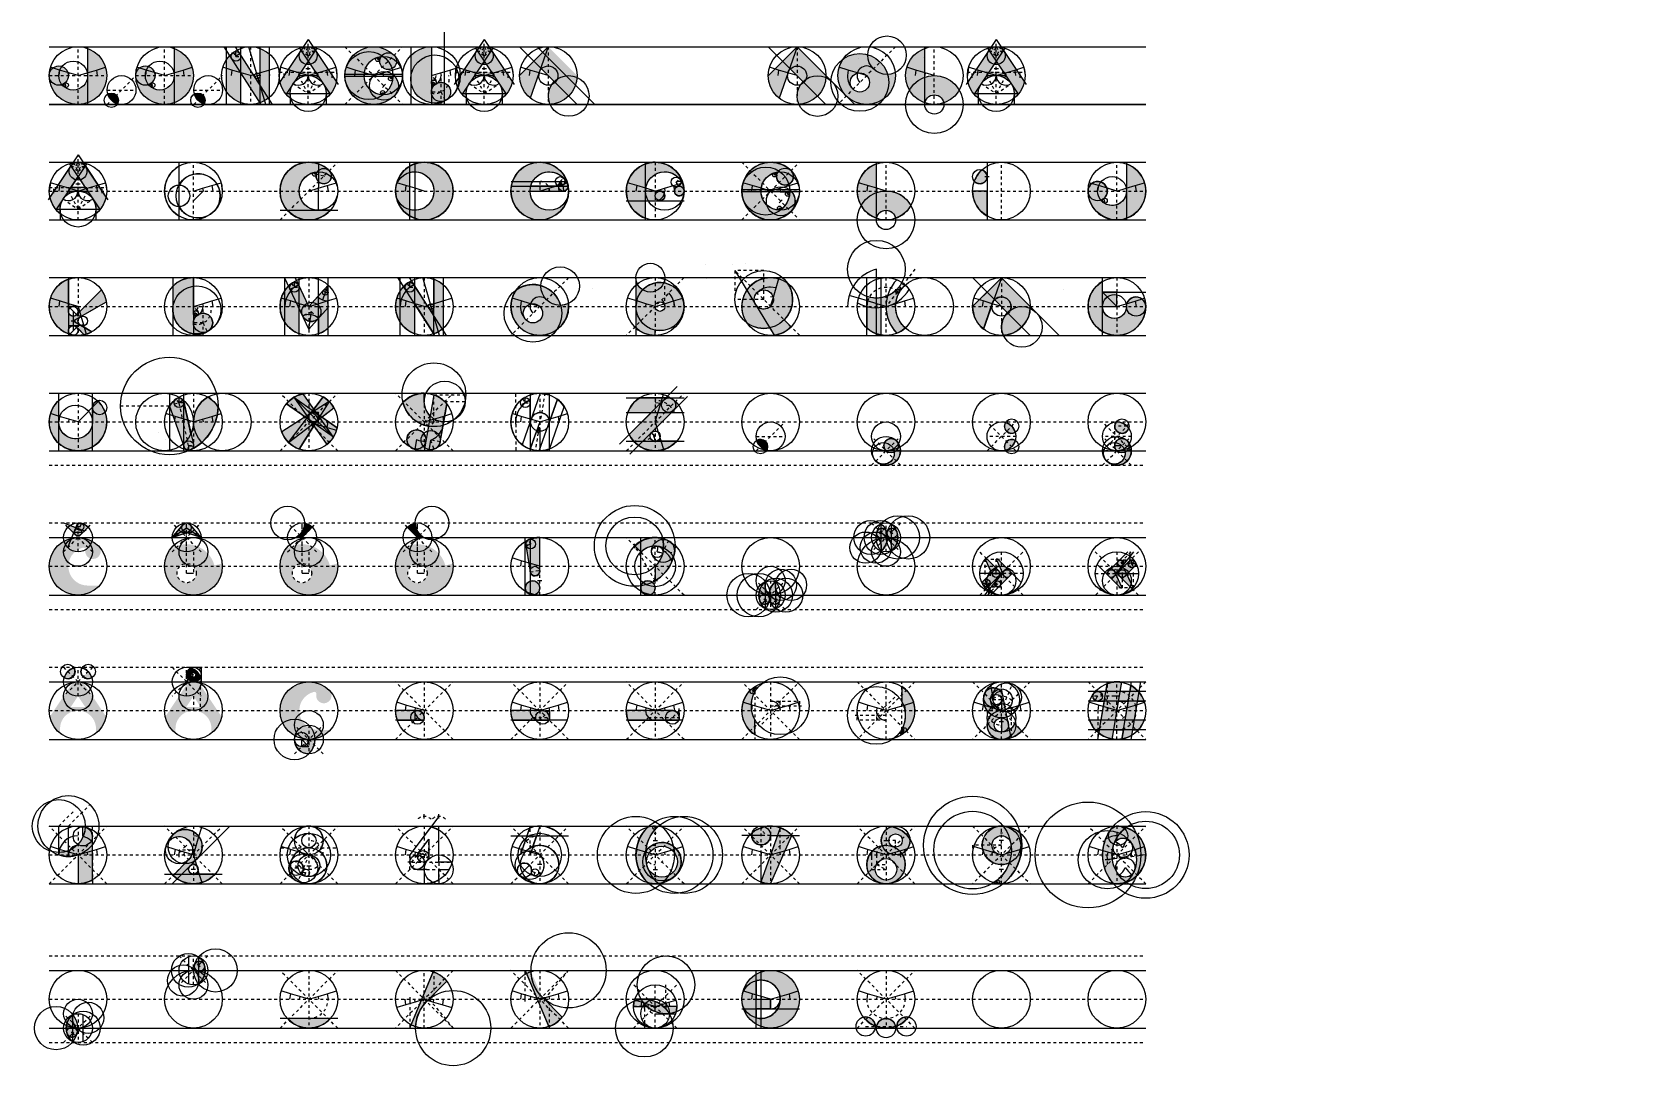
# Model space of a CAD drawing. Header units: millimetres. Extents: x -0.6 to 55.4, y -1.3 to 34.5.
import ezdxf

# ---------------------------------------------------------------- set-up
doc = ezdxf.new("R2010")
doc.units = ezdxf.units.MM
doc.linetypes.add('ACAD_ISO02W100', pattern=[15, 12, -3])
doc.linetypes.add('ACAD_ISO03W100', pattern=[30, 12, -18])
for name, color, linetype in [('GUIDES', 252, 'Continuous'), ('guides_minor', 12, 'Continuous'), ('Lettering', 7, 'Continuous'), ('LINES', 252, 'Continuous'), ('Outlines', 5, 'Continuous')]:
    doc.layers.add(name, color=color, linetype=linetype)
pattern_1 = [(0, (4.5794, 7.6645), (0, 6.985), [5.08, -1.905]), (90, (4.5794, 7.6645), (-6.985, 4e-16), [5.08, -1.905])]
pattern_2 = [(0, (0, 0), (0, 6.985), [5.08, -1.905]), (90, (0, 0), (-6.985, 4e-16), [5.08, -1.905])]
pattern_3 = [(0, (-12, 34.253), (0, 6.985), [5.08, -1.905]), (90, (-12, 34.253), (-6.985, 4e-16), [5.08, -1.905])]
pattern_4 = [(0, (0, 4.502), (0, 6.985), [5.08, -1.905]), (90, (0, 4.502), (-6.985, 4e-16), [5.08, -1.905])]

msp = doc.modelspace()

# ---------------------------------------------------------------- hatches: boundary and pattern name
at = {"layer": 'Lettering'}
h = msp.add_hatch(color=256, dxfattribs=at)
h.dxf.hatch_style = 1
h.paths.add_polyline_path([(0.666, 33, 0.080425), (0.649, 33.105, 0.231495), (0.444, 33.314, 0.257038), (0.127, 33.262, 0.229999), (0, 33, 0.414214), (1, 32, 0.085164), (1.333, 32.057, 0.317837), (2, 33, 0.073037), (1.957, 33.288, 0.239246), (1.333, 33.943), (1.333, 33.1), (1.333, 33, -0.317837), (1, 32.529, -0.25091), (0.533, 32.6, -0.096286), (0.512, 32.624, -0.136675), (0.5, 32.667, -0.188089), (0.522, 32.723, -0.045939), (0.533, 32.733, 0.236068)])
h = msp.add_hatch(color=256, dxfattribs=at)
h.dxf.hatch_style = 1
h.paths.add_polyline_path([(3.666, 33, 0.080425), (3.649, 33.105, 0.231495), (3.444, 33.314, 0.257038), (3.127, 33.262, 0.229999), (3, 33, 0.414214), (4, 32, 0.085164), (4.333, 32.057, 0.317837), (5, 33, 0.073037), (4.957, 33.288, 0.239246), (4.333, 33.943), (4.333, 33.1), (4.333, 33, -0.317837), (4, 32.529, -0.25091), (3.533, 32.6, -0.096286), (3.512, 32.624, -0.136675), (3.5, 32.667, -0.188089), (3.522, 32.723, -0.045939), (3.533, 32.733, 0.236068)])
h = msp.add_hatch(color=256, dxfattribs=at)
h.dxf.hatch_style = 1
h.paths.add_polyline_path([(6.617, 33.753, 0.000018), (6.617, 33.753, 0.443866), (6.374, 33.8, 0.085611), (6.141, 33.553), (6.141, 32.447, 0.162733), (6.641, 32.057), (6.641, 33.098), (7.307, 32.057, 0.097783), (7.641, 32.255), (7.641, 33.745, 0.097783), (7.307, 33.943), (7.307, 33, -0.749118), (7.132, 32.949)])
h = msp.add_hatch(color=256, dxfattribs=at)
h.dxf.hatch_style = 1
h.paths.add_polyline_path([(8.456, 32.723), (8.225, 32.377), (8.351, 32.377, -0.148069)], flags=17)
h.paths.add_polyline_path([(8.351, 32.377), (8.225, 32.377), (8.21, 32.354, 0.049207), (8.351, 32.218)])
h.paths.add_polyline_path([(9.492, 32.723, -0.148069), (9.597, 32.377), (9.723, 32.377)], flags=17)
h.paths.add_polyline_path([(9.738, 32.354), (9.723, 32.377), (9.597, 32.377), (9.597, 32.218, 0.049207)])
h.paths.add_polyline_path([(9.233, 33.861, 0.535184), (8.715, 33.861), (7.997, 32.785, 0.12188), (8.21, 32.354), (8.456, 32.723, -0.535184), (9.492, 32.723), (9.738, 32.354, 0.12188), (9.951, 32.785)])
h.paths.add_polyline_path([(8.974, 33.5), (9.224, 33.125), (8.724, 33.125)], flags=16)
h = msp.add_hatch(color=256, dxfattribs=at)
h.dxf.hatch_style = 1
h.paths.add_polyline_path([(11.953, 32.293, 0.451034), (11.907, 33.041), (11.579, 33.041), (11.579, 32.968), (11.832, 32.968, -0.455577), (11.905, 32.884, -0.191192), (11.601, 32.35, -0.181235), (11.552, 32.334, -0.828174), (11.361, 33.63, -0.569606), (11.457, 33.549, 1.640584), (11.953, 33.707, 2.414214)])
h = msp.add_hatch(color=256, dxfattribs=at)
h.dxf.hatch_style = 1
h.paths.add_polyline_path([(13.246, 33.707), (13.246, 34, 0.202011), (12.531, 33.699), (12.531, 33), (12.531, 32.882, 0.373238), (13.246, 32.057, 0.101205), (13.579, 32.077, 0.046035), (13.723, 32.13, 0.288972), (13.913, 32.431, 0.198912), (13.815, 32.667, 0.198912), (13.579, 32.764, 0.096025), (13.455, 32.74, 0.065236), (13.379, 32.698, -0.076062), (13.357, 32.686, -0.085164), (13.329, 32.681, -0.20978), (13.268, 32.708, -0.188089), (13.246, 32.764), (13.246, 33)])
h = msp.add_hatch(color=256, dxfattribs=at)
h.dxf.hatch_style = 1
h.paths.add_polyline_path([(14.558, 32.723), (14.327, 32.377), (14.453, 32.377, -0.148069)], flags=17)
h.paths.add_polyline_path([(14.453, 32.377), (14.327, 32.377), (14.312, 32.354, 0.049207), (14.453, 32.218)])
h.paths.add_polyline_path([(15.594, 32.723, -0.148069), (15.699, 32.377), (15.824, 32.377)], flags=17)
h.paths.add_polyline_path([(15.839, 32.354), (15.824, 32.377), (15.699, 32.377), (15.699, 32.218, 0.049207)])
h.paths.add_polyline_path([(15.335, 33.861, 0.535184), (14.817, 33.861), (14.099, 32.785, 0.12188), (14.312, 32.354), (14.558, 32.723, -0.535184), (15.594, 32.723), (15.839, 32.354, 0.12188), (16.052, 32.785)])
h.paths.add_polyline_path([(15.076, 33.5), (15.326, 33.125), (14.826, 33.125)], flags=16)
h = msp.add_hatch(color=256, dxfattribs=at)
h.dxf.hatch_style = 1
h.paths.add_polyline_path([(16.943, 33.002), (16.298, 33.002), (16.296, 33, 0.226537), (16.669, 32.223)])
h.paths.add_polyline_path([(16.657, 33.193), (16.528, 33.232), (16.298, 33.002), (16.629, 33.002)])
h.paths.add_polyline_path([(16.657, 33.193), (16.629, 33.002), (16.943, 33.002), (16.977, 33.097), (16.977, 33.098)])
h.paths.add_polyline_path([(17.035, 33.263), (16.797, 33.501), (16.528, 33.232), (16.657, 33.193), (16.977, 33.098)])
h.paths.add_polyline_path([(17.061, 33.237), (17.035, 33.263), (16.982, 33.111, -0.113093)])
h.paths.add_polyline_path([(17.294, 33.998), (16.797, 33.501), (17.035, 33.263)])
h.paths.add_polyline_path([(17.296, 33.998), (17.295, 33.999), (17.294, 33.998), (17.035, 33.263), (17.061, 33.237, -0.197936), (17.296, 33.333)])
h.paths.add_polyline_path([(17.296, 33.998), (17.296, 33.333, -0.412659), (17.629, 33.002), (18.292, 33.002)])
h.paths.add_polyline_path([(17.296, 33.333, 0.197936), (17.061, 33.237), (17.296, 33.002)])
h.paths.add_polyline_path([(17.629, 33, 0.414214), (17.296, 33.333), (17.296, 33.002), (17.505, 32.793, -0.046523), (17.606, 32.876, 0.095236)])
h.paths.add_polyline_path([(18.294, 32.936, 0.015453), (18.296, 32.998), (18.292, 33.002), (17.629, 33.002, -0.001328), (17.629, 33, -0.095236), (17.606, 32.876, -0.261959)])
h.paths.add_polyline_path([(18.294, 32.936, 0.261959), (17.606, 32.876, -0.1008), (17.533, 32.765), (18.003, 32.295, 0.181985)])
h.paths.add_polyline_path([(17.533, 32.765), (17.505, 32.793, 0.047151), (17.42, 32.691, 0.102064)])
h.paths.add_polyline_path([(17.606, 32.876, 0.046523), (17.505, 32.793), (17.533, 32.765, 0.1008)])
h.paths.add_polyline_path([(17.533, 32.765, -0.102064), (17.42, 32.691, 0.150351), (17.298, 32.295, 0.106745), (17.361, 32.004, 0.181985), (18.003, 32.295)])
h = msp.add_hatch(color=256, dxfattribs=at)
h.dxf.hatch_style = 1
h.paths.add_polyline_path([(25.565, 33), (24.92, 33), (24.918, 32.998, 0.226537), (25.291, 32.221)])
h.paths.add_polyline_path([(25.279, 33.192), (25.15, 33.23), (24.92, 33), (25.251, 33)])
h.paths.add_polyline_path([(25.279, 33.192), (25.251, 33), (25.565, 33), (25.598, 33.095), (25.598, 33.096)])
h.paths.add_polyline_path([(25.657, 33.261), (25.419, 33.499), (25.15, 33.23), (25.279, 33.192), (25.599, 33.096)])
h.paths.add_polyline_path([(25.683, 33.235), (25.657, 33.261), (25.603, 33.109, -0.113093)])
h.paths.add_polyline_path([(25.916, 33.996), (25.419, 33.499), (25.657, 33.261)])
h.paths.add_polyline_path([(25.918, 33.996), (25.917, 33.997), (25.916, 33.996), (25.657, 33.261), (25.683, 33.235, -0.197936), (25.918, 33.332)])
h.paths.add_polyline_path([(25.918, 33.996), (25.918, 33.332, -0.412659), (26.251, 33), (26.914, 33)])
h.paths.add_polyline_path([(25.918, 33.332, 0.197936), (25.683, 33.235), (25.918, 33)])
h.paths.add_polyline_path([(26.251, 32.998, 0.414214), (25.918, 33.332), (25.918, 33), (26.127, 32.791, -0.046523), (26.227, 32.875, 0.095236)])
h.paths.add_polyline_path([(26.916, 32.935, 0.015453), (26.918, 32.996), (26.914, 33), (26.251, 33, -0.001328), (26.251, 32.998, -0.095236), (26.227, 32.875, -0.261959)])
h.paths.add_polyline_path([(26.916, 32.935, 0.261959), (26.227, 32.875, -0.1008), (26.154, 32.763), (26.625, 32.293, 0.181985)])
h.paths.add_polyline_path([(26.154, 32.763), (26.127, 32.791, 0.047151), (26.042, 32.689, 0.102064)])
h.paths.add_polyline_path([(26.227, 32.875, 0.046523), (26.127, 32.791), (26.154, 32.763, 0.1008)])
h.paths.add_polyline_path([(26.154, 32.763, -0.102064), (26.042, 32.689, 0.150351), (25.92, 32.293, 0.106745), (25.983, 32.002, 0.181985), (26.625, 32.293)])
h = msp.add_hatch(color=256, dxfattribs=at)
h.dxf.hatch_style = 1
h.paths.add_polyline_path([(27.513, 33.579, 1.447737), (29.323, 33.106, -0.104934), (29.053, 33.041, 0.517028)])
h.paths.add_polyline_path([(28.426, 32.764, -1), (27.759, 32.764, -1)], flags=16)
h = msp.add_hatch(color=256, dxfattribs=at)
h.dxf.hatch_style = 1
h.paths.add_polyline_path([(30.34, 33.943, 0.239246), (29.715, 33.288), (30.035, 33.192), (30.34, 33.1)])
h.paths.add_polyline_path([(30.035, 33.192), (29.715, 33.288, 0.073037), (29.673, 33), (30.006, 33)])
h.paths.add_polyline_path([(30.34, 33.1), (30.035, 33.192), (30.006, 33), (30.34, 33)])
h.paths.add_polyline_path([(30.34, 33), (30.006, 33), (29.673, 33, 0.131652), (29.807, 32.5, -0.178707), (30.34, 32.943)])
h.paths.add_polyline_path([(30.34, 32.943, 0.178707), (29.807, 32.5, 0.178707), (30.34, 32.057)])
h.paths.add_polyline_path([(30.34, 32.943), (30.34, 32.057, 0.001235), (30.344, 32.056, -0.845154), (31.002, 32.056, 0.179982), (31.539, 32.5, 0.36136)])
h = msp.add_hatch(color=256, dxfattribs=at)
h.dxf.hatch_style = 1
h.paths.add_polyline_path([(32.301, 32.723), (32.071, 32.377), (32.197, 32.377, -0.148069)], flags=17)
h.paths.add_polyline_path([(32.197, 32.377), (32.071, 32.377), (32.056, 32.354, 0.049207), (32.197, 32.218)])
h.paths.add_polyline_path([(33.338, 32.723, -0.148069), (33.442, 32.377), (33.568, 32.377)], flags=17)
h.paths.add_polyline_path([(33.583, 32.354), (33.568, 32.377), (33.442, 32.377), (33.442, 32.218, 0.049207)])
h.paths.add_polyline_path([(33.079, 33.861, 0.535184), (32.56, 33.861), (31.843, 32.785, 0.12188), (32.056, 32.354), (32.301, 32.723, -0.535184), (33.338, 32.723), (33.583, 32.354, 0.12188), (33.796, 32.785)])
h.paths.add_polyline_path([(32.819, 33.5), (33.069, 33.125), (32.569, 33.125)], flags=16)
h = msp.add_hatch(dxfattribs=at)
h.set_pattern_fill('ANGLE', color=256)
h.set_pattern_definition(pattern_3)
h.paths.add_polyline_path([(1.5, 32.866, 0.073033), (1.229, 32.973), (0.5, 32), (0.5, 31.75, 0.414214), (0.75, 31.5), (0.925, 31.5), (1, 31.5), (1, 31, 0.131652), (1.5, 31.134), (1.5, 31.5), (1.866, 31.5, 0.056283), (1.955, 31.706, 0.024897), (1.933, 31.75), (1.5, 31.75), (1.5, 31.925), (1.5, 32.075)])
h.paths.add_polyline_path([(1.162, 32.55), (1.162, 31.95, -1.348565), (0.796, 32.061), (0.796, 32.061)], flags=16)
h = msp.add_hatch(dxfattribs=at)
h.set_pattern_fill('ANGLE', color=256)
h.set_pattern_definition(pattern_3)
h.paths.add_polyline_path([(1.5, 32.866, 0.073033), (1.229, 32.973), (0.5, 32), (0.5, 31.75, 0.414214), (0.75, 31.5), (0.925, 31.5), (1, 31.5), (1, 31, 0.131652), (1.5, 31.134), (1.5, 31.5), (1.866, 31.5, 0.056283), (1.955, 31.706, 0.024897), (1.933, 31.75), (1.5, 31.75), (1.5, 31.925), (1.5, 32.075)])
h.paths.add_polyline_path([(1.162, 32.55), (1.162, 31.95, -1.348565), (0.796, 32.061), (0.796, 32.061)], flags=16)
h = msp.add_hatch(dxfattribs=at)
h.set_pattern_fill('ANGLE', color=256)
h.set_pattern_definition([(0, (5.5435, 34.4334), (0, 6.985), [5.08, -1.905]), (90, (5.5435, 34.4334), (-6.985, 4e-16), [5.08, -1.905])])
h.paths.add_polyline_path([(22.188, 32.935), (21.893, 32.049, -0.987863), (22.496, 31.251, -0.050147), (22.348, 31.276, -0.394805), (22.258, 31.421, 1.668416), (21.836, 31.293, 0.198912), (22.543, 31, 1.200201), (22.307, 32.29), (22.432, 32.667), (23.21, 32.667), (23.25, 32.707, 0.295248)])
h = msp.add_hatch(dxfattribs=at)
h.set_pattern_fill('ANGLE', color=256)
h.set_pattern_definition([(0, (5.548, 34.4466), (0, 6.985), [5.08, -1.905]), (90, (5.548, 34.4466), (-6.985, 4e-16), [5.08, -1.905])])
h.paths.add_polyline_path([(22.193, 32.948), (21.897, 32.062, -0.987863), (22.501, 31.265, -0.050147), (22.353, 31.289, -0.394805), (22.263, 31.434, 1.668416), (21.841, 31.306, 0.198912), (22.548, 31.013, 1.200201), (22.311, 32.303), (22.437, 32.68), (23.214, 32.68), (23.255, 32.72, 0.295248)])
h = msp.add_hatch(color=256, dxfattribs=at)
h.dxf.hatch_style = 1
h.paths.add_polyline_path([(2.155, 32.146, 0.127017), (2.371, 32.019, 0.133972), (2.405, 32.146, 0.198912), (2.332, 32.323)])
h.paths.add_polyline_path([(2.332, 32.323, 0.341999), (2.028, 32.362, 0.127017), (2.155, 32.146)])
h = msp.add_hatch(color=256, dxfattribs=at)
h.dxf.hatch_style = 1
h.paths.add_polyline_path([(5.155, 32.146, 0.127017), (5.371, 32.019, 0.133972), (5.405, 32.146, 0.198912), (5.332, 32.323)])
h.paths.add_polyline_path([(5.332, 32.323, 0.341999), (5.028, 32.362, 0.127017), (5.155, 32.146)])
h = msp.add_hatch(color=256, dxfattribs=at)
h.dxf.hatch_style = 1
h.paths.add_polyline_path([(0.481, 28.723), (0.251, 28.377), (0.377, 28.377, -0.148069)], flags=17)
h.paths.add_polyline_path([(0.377, 28.377), (0.251, 28.377), (0.236, 28.354, 0.049207), (0.377, 28.218)])
h.paths.add_polyline_path([(1.518, 28.723, -0.148069), (1.622, 28.377), (1.748, 28.377)], flags=17)
h.paths.add_polyline_path([(1.763, 28.354), (1.748, 28.377), (1.622, 28.377), (1.622, 28.218, 0.049207)])
h.paths.add_polyline_path([(1.259, 29.861, 0.535184), (0.74, 29.861), (0.023, 28.785, 0.12188), (0.236, 28.354), (0.481, 28.723, -0.535184), (1.518, 28.723), (1.763, 28.354, 0.12188), (1.976, 28.785)])
h.paths.add_polyline_path([(1, 29.5), (1.25, 29.125), (0.75, 29.125)], flags=16)
h = msp.add_hatch(color=256, dxfattribs=at)
h.dxf.hatch_style = 1
h.paths.add_polyline_path([(9.333, 29.943, 0.517638), (8, 29), (8.666, 29, -0.398253), (9.296, 29.666, -0.052566), (9.332, 29.709)])
h.paths.add_polyline_path([(9.215, 29.656, 0.014943), (9.176, 29.648, -0.13382), (9.211, 29.647, -0.007546)], flags=17)
h.paths.add_polyline_path([(9.296, 29.666, 0.030612), (9.215, 29.656, 0.007546), (9.211, 29.647, -0.280571), (9.257, 29.595, -0.002618), (9.264, 29.596, -0.072549)], flags=17)
h.paths.add_polyline_path([(9.264, 29.596, 0.002618), (9.257, 29.595, -0.045406), (9.259, 29.583, -0.048783), (9.257, 29.57, -0.024857)], flags=16)
h.paths.add_polyline_path([(9.332, 29.709, 0.052566), (9.296, 29.666, -0.013248), (9.332, 29.667)], flags=17)
h.paths.add_polyline_path([(9.333, 29.943), (9.332, 29.709, -0.411655), (9.707, 29.707, 0.111853)])
h.paths.add_polyline_path([(9.707, 29.707, 0.411655), (9.332, 29.709), (9.332, 29.667, -0.106865), (9.607, 29.608)])
h.paths.add_polyline_path([(9.707, 29.707), (9.607, 29.608, -0.079571), (9.783, 29.492, 0.025699), (9.785, 29.519, 0.198912)])
h.paths.add_polyline_path([(9.607, 29.608), (9.33, 29.331, 0.631633), (9.783, 29.492, 0.079571)])
h.paths.add_polyline_path([(9.518, 29.519), (9.331, 29.556), (9.33, 29.331)], flags=17)
h.paths.add_polyline_path([(9.331, 29.556), (9.257, 29.57, 0.048783), (9.252, 29.519, 0.198912), (9.33, 29.331)], flags=17)
h.paths.add_polyline_path([(9.332, 29.667, 0.013248), (9.296, 29.666, 0.072549), (9.264, 29.596, 0.024857), (9.257, 29.57), (9.331, 29.556)], flags=17)
h.paths.add_polyline_path([(9.607, 29.608, 0.106865), (9.332, 29.667), (9.331, 29.556), (9.518, 29.519)])
h.paths.add_polyline_path([(8.666, 29), (8, 29, 0.198912), (8.292, 28.293), (8.725, 28.726, -0.106407)])
h.paths.add_polyline_path([(9.745, 28.333), (9.34, 28.333, -0.005278), (9.326, 28.333), (8.333, 28.333), (8.292, 28.293, 0.430629)])
h.paths.add_polyline_path([(8.725, 28.726), (8.333, 28.333), (9.326, 28.333, -0.291947)])
h = msp.add_hatch(color=256, dxfattribs=at)
h.dxf.hatch_style = 1
h.paths.add_polyline_path([(12.5, 29.866, 0.191171), (12.042, 29.288), (12.062, 29.281, -0.224205), (12.5, 29.645)])
h.paths.add_polyline_path([(12.5, 29.645, 0.224205), (12.062, 29.281), (12.361, 29.192), (12.5, 29.15)])
h.paths.add_polyline_path([(12.062, 29.281, 0.109405), (12, 29), (12.333, 29), (12.361, 29.192)])
h.paths.add_polyline_path([(12.062, 29.281), (12.042, 29.288, 0.073037), (12, 29, -0.109405)])
h.paths.add_polyline_path([(12.5, 29.15), (12.361, 29.192), (12.333, 29), (12.5, 29)])
h.paths.add_polyline_path([(12.5, 29), (12.333, 29), (12, 29, 0.341999), (12.5, 28.355)], flags=17)
h.paths.add_polyline_path([(12.5, 28.355, -0.341999), (12, 29, 0.267949), (12.5, 28.134)])
h.paths.add_polyline_path([(12.666, 28.333, -0.063254), (12.5, 28.355), (12.5, 28.134, 0.045973), (12.666, 28.057)])
h.paths.add_polyline_path([(14, 29), (13.333, 29, -0.414214), (12.666, 28.333), (12.666, 28.057, 0.517638)])
h.paths.add_polyline_path([(12.666, 29.943), (12.666, 29.667, -0.414214), (13.333, 29), (14, 29, 0.517638)])
h.paths.add_polyline_path([(12.666, 29.943, 0.045973), (12.5, 29.866), (12.5, 29.645, -0.063254), (12.666, 29.667)])
h = msp.add_hatch(color=256, dxfattribs=at)
h.dxf.hatch_style = 1
h.paths.add_polyline_path([(16.057, 29.333), (16.756, 29.333, -0.606967), (17.937, 29.281), (17.957, 29.288, 0.725341)])
h.paths.add_polyline_path([(16.756, 29.333), (16.057, 29.333, 0.043124), (16.014, 29.167), (16.687, 29.167, -0.067833)])
h.paths.add_polyline_path([(16.687, 29.167), (16.014, 29.167, 0.041886), (16, 29), (16.666, 29, -0.063254)])
h.paths.add_polyline_path([(16.666, 29), (16, 29, 1), (18, 29, -1)])
h.paths.add_polyline_path([(17, 29.167), (16.687, 29.167, 0.063254), (16.666, 29), (17, 29)])
h.paths.add_polyline_path([(17.288, 29.167), (17, 29.167), (17, 29), (17.319, 29.096, 0.058057)])
h.paths.add_polyline_path([(17.319, 29.096), (17, 29), (17.333, 29)])
h.paths.add_polyline_path([(17.319, 29.096), (17.333, 29, 0.073037)], flags=17)
h.paths.add_polyline_path([(17.555, 29.167), (17.288, 29.167, -0.058057), (17.319, 29.096)])
h.paths.add_polyline_path([(17.642, 29.167), (17.555, 29.167), (17.319, 29.096, -0.073037), (17.333, 29), (17.666, 29)])
h.paths.add_polyline_path([(17.649, 29.167), (17.642, 29.167), (17.666, 29), (17.816, 29, -0.414214)])
h.paths.add_polyline_path([(17.816, 29.167), (17.649, 29.167, 0.414214), (17.816, 29)], flags=17)
h.paths.add_polyline_path([(17.816, 29.167), (17.816, 29, 0.025303), (17.833, 29.001, 0.050126)])
h.paths.add_polyline_path([(17.982, 29.152, 0.005755), (17.978, 29.167), (17.816, 29.167, -0.050126), (17.833, 29.001, 0.359394)])
h.paths.add_polyline_path([(17.979, 29.2), (17.969, 29.198, -0.012212), (17.978, 29.167), (17.983, 29.167, 0.050382)])
h.paths.add_polyline_path([(17.983, 29.167), (17.978, 29.167, -0.005755), (17.982, 29.152, 0.022386)])
h.paths.add_polyline_path([(17.969, 29.198), (17.816, 29.167), (17.978, 29.167, 0.012212)])
h.paths.add_polyline_path([(17.938, 29.281, -0.0333), (17.969, 29.198), (17.979, 29.2, 0.139012)])
h.paths.add_polyline_path([(17.957, 29.288), (17.937, 29.281, -0.000303), (17.938, 29.281, -0.139012), (17.979, 29.2, 0.022572)])
h.paths.add_polyline_path([(17.794, 29.192, -0.141503), (17.706, 29.167), (17.804, 29.167, 0.01375)])
h.paths.add_polyline_path([(17.938, 29.281, 0.001342), (17.937, 29.281), (17.853, 29.256, -0.13279), (17.794, 29.192, -0.01375), (17.804, 29.167), (17.816, 29.167), (17.969, 29.198, 0.0333)])
h.paths.add_polyline_path([(17.937, 29.281, 0.117923), (17.872, 29.324, -0.106016), (17.853, 29.256)])
h.paths.add_polyline_path([(17.83, 29.444, -0.184483), (17.872, 29.333), (17.91, 29.333, 0.051578)], flags=17)
h.paths.add_polyline_path([(17.91, 29.333), (17.872, 29.333, -0.014491), (17.872, 29.324, -0.117923), (17.937, 29.281), (17.937, 29.281, 0.021932)])
h = msp.add_hatch(color=256, dxfattribs=at)
h.dxf.hatch_style = 1
h.paths.add_polyline_path([(21.851, 29.419, -0.149222), (21.888, 29.329, -0.021793), (21.888, 29.314, -0.075866), (21.881, 29.265, -0.191201), (21.803, 29.169, -0.043124), (21.777, 29.157, 1.931852), (22, 29, 0.073037), (21.957, 29.288, 0.331158), (21, 30, 0.085164), (20.666, 29.943, 0.239246), (20.042, 29.288, 0.073037), (20, 29, 0.085164), (20.057, 28.667, 0.226541), (20.666, 28.057), (20.666, 28.667), (20.756, 28.667), (21, 28.667), (21.166, 28.667, 0.414214), (21.333, 28.833, 0.106407), (21.318, 28.902, 0.294813), (21.166, 29), (21, 29), (20.666, 29, -0.707107)])
h = msp.add_hatch(color=256, dxfattribs=at)
h.dxf.hatch_style = 1
h.paths.add_polyline_path([(25.707, 28.293, 0.451034), (25.66, 29.041), (25.333, 29.041), (25.333, 28.968), (25.586, 28.968, -0.455577), (25.658, 28.884, -0.191192), (25.354, 28.35, -0.181235), (25.305, 28.334, -0.828174), (25.115, 29.63, -0.569606), (25.211, 29.549, 1.640584), (25.707, 29.707, 2.414214)])
h = msp.add_hatch(color=256, dxfattribs=at)
h.dxf.hatch_style = 1
h.paths.add_polyline_path([(28.666, 29.943, 0.239246), (28.042, 29.288), (28.361, 29.192), (28.666, 29.1)])
h.paths.add_polyline_path([(28.361, 29.192), (28.042, 29.288, 0.073037), (28, 29), (28.333, 29)])
h.paths.add_polyline_path([(28.666, 29.1), (28.361, 29.192), (28.333, 29), (28.666, 29)])
h.paths.add_polyline_path([(28.666, 29), (28.333, 29), (28, 29, 0.131652), (28.134, 28.5, -0.178707), (28.666, 28.943)])
h.paths.add_polyline_path([(28.666, 28.943, 0.178707), (28.134, 28.5, 0.178707), (28.666, 28.057)])
h.paths.add_polyline_path([(28.666, 28.943), (28.666, 28.057, 0.001235), (28.671, 28.056, -0.845154), (29.328, 28.056, 0.179982), (29.866, 28.5, 0.36136)])
h = msp.add_hatch(color=256, dxfattribs=at)
h.dxf.hatch_style = 1
h.paths.add_polyline_path([(32, 29, 0.267949), (32.5, 28.134), (32.5, 29)])
h.paths.add_polyline_path([(32.5, 29.5, 0.326909), (32.325, 29.738, 0.12188), (32.059, 29.339, 0.698857)])
h = msp.add_hatch(color=256, dxfattribs=at)
h.dxf.hatch_style = 1
h.paths.add_polyline_path([(36.666, 29, 0.080425), (36.649, 29.105, 0.231495), (36.444, 29.314, 0.257038), (36.127, 29.262, 0.229999), (36, 29, 0.414214), (37, 28, 0.085164), (37.333, 28.057, 0.317837), (38, 29, 0.073037), (37.957, 29.288, 0.239246), (37.333, 29.943), (37.333, 29.1), (37.333, 29, -0.317837), (37, 28.529, -0.25091), (36.533, 28.6, -0.096286), (36.512, 28.624, -0.136675), (36.5, 28.667, -0.188089), (36.522, 28.723, -0.045939), (36.533, 28.733, 0.236068)])
h = msp.add_hatch(color=256, dxfattribs=at)
h.dxf.hatch_style = 1
h.paths.add_polyline_path([(0.666, 25.943, 0.239246), (0.042, 25.288), (0.361, 25.192), (0.666, 25.1)])
h.paths.add_polyline_path([(0.361, 25.192), (0.042, 25.288, 0.073037), (0, 25), (0.333, 25)])
h.paths.add_polyline_path([(0.666, 25.1), (0.361, 25.192), (0.333, 25), (0.666, 25)])
h.paths.add_polyline_path([(0.666, 25), (0.333, 25), (0, 25, 0.317837), (0.666, 24.057)])
h.paths.add_polyline_path([(0.833, 24.667, -0.414214), (0.666, 24.833), (0.666, 24.333), (0.833, 24.333)])
h.paths.add_polyline_path([(0.833, 24.333), (0.666, 24.333), (0.666, 24.167, -0.414214)])
h.paths.add_polyline_path([(1, 24.333), (0.833, 24.333, -0.198912), (0.951, 24.285)])
h.paths.add_polyline_path([(1, 24.404), (0.833, 24.5), (0.833, 24.333), (1, 24.333)])
h.paths.add_polyline_path([(1, 24.333), (0.951, 24.285), (1, 24.236)])
h.paths.add_polyline_path([(1.097, 24.348), (1, 24.404), (1, 24.333)])
h.paths.add_polyline_path([(1.216, 24.279), (1.097, 24.348), (1, 24.333), (1, 24.236), (1.212, 24.023, 0.0193), (1.287, 24.042)])
h.paths.add_polyline_path([(1.216, 24.279), (1.287, 24.042, 0.053298), (1.483, 24.125)])
h.paths.add_polyline_path([(1.083, 24.644), (1, 24.596), (1, 24.5, -0.267949)])
h.paths.add_polyline_path([(1, 24.5), (1, 24.404), (1.083, 24.356, -0.267949)])
h.paths.add_polyline_path([(1, 24.596), (0.833, 24.5), (1, 24.404)])
h.paths.add_polyline_path([(1, 24.667), (0.951, 24.715, -0.198912), (0.833, 24.667), (0.833, 24.5), (1, 24.596)])
h.paths.add_polyline_path([(1, 24.764), (0.951, 24.715), (1, 24.667)])
h.paths.add_polyline_path([(1.054, 24.819), (1, 24.764), (1, 24.667), (1.095, 24.681)])
h.paths.add_polyline_path([(1.103, 24.656), (1.095, 24.681), (1, 24.667), (1, 24.596), (1.083, 24.644)])
h.paths.add_polyline_path([(1.699, 25), (1.235, 25), (1.054, 24.819), (1.095, 24.681), (1.103, 24.656)])
h.paths.add_polyline_path([(1.986, 25.166, 0.113377), (1.815, 25.579), (1.235, 25), (1.699, 25)])
h = msp.add_hatch(color=256, dxfattribs=at)
h.dxf.hatch_style = 1
h.paths.add_polyline_path([(5, 25.707), (5, 26, 0.202011), (4.284, 25.699), (4.284, 25), (4.284, 24.882, 0.373238), (5, 24.057, 0.101205), (5.333, 24.077, 0.046035), (5.477, 24.13, 0.288972), (5.666, 24.431, 0.198912), (5.569, 24.667, 0.198912), (5.333, 24.764, 0.096025), (5.208, 24.74, 0.065236), (5.133, 24.698, -0.076062), (5.111, 24.686, -0.085164), (5.083, 24.681, -0.20978), (5.022, 24.708, -0.188089), (5, 24.764), (5, 25)])
h = msp.add_hatch(color=256, dxfattribs=at)
h.dxf.hatch_style = 1
h.paths.add_polyline_path([(8.166, 25.553, 0.073647), (8.042, 25.288), (8.166, 25.25)])
h.paths.add_polyline_path([(8.166, 25.25), (8.042, 25.288, 0.073037), (8, 25), (8.166, 25)])
h.paths.add_polyline_path([(8.166, 25), (8, 25, 0.147477), (8.166, 24.447)])
h.paths.add_polyline_path([(8.65, 25.738, 0.474498), (8.4, 25.8, 0.085611), (8.166, 25.553), (8.166, 24.447, 0.162733), (8.666, 24.057), (8.666, 24.925), (8.786, 24.673, 0.536514), (9.333, 24.594), (9.333, 24.057, 0.097783), (9.666, 24.255), (9.666, 25.491, 0.6885), (9.496, 25.556), (9, 25)])
h = msp.add_hatch(color=256, dxfattribs=at)
h.dxf.hatch_style = 1
h.paths.add_polyline_path([(12.166, 25.553, 0.073647), (12.042, 25.288), (12.166, 25.25)])
h.paths.add_polyline_path([(12.166, 25.25), (12.042, 25.288, 0.073037), (12, 25), (12.166, 25)])
h.paths.add_polyline_path([(12.166, 25), (12, 25, 0.147477), (12.166, 24.447)])
h.paths.add_polyline_path([(12.642, 25.753, 0.000018), (12.642, 25.753, 0.443866), (12.4, 25.8, 0.085611), (12.166, 25.553), (12.166, 24.447, 0.162733), (12.666, 24.057), (12.666, 25.098), (13.333, 24.057, 0.097783), (13.666, 24.255), (13.666, 25.745, 0.097783), (13.333, 25.943), (13.333, 25, -0.749118), (13.158, 24.949)])
h = msp.add_hatch(color=256, dxfattribs=at)
h.dxf.hatch_style = 1
h.paths.add_polyline_path([(16.184, 25.579, 1.447737), (17.994, 25.106, -0.104934), (17.725, 25.041, 0.517028)])
h.paths.add_polyline_path([(17.097, 24.764, -1), (16.431, 24.764, -1)], flags=16)
h = msp.add_hatch(color=256, dxfattribs=at)
h.dxf.hatch_style = 1
h.paths.add_polyline_path([(20.565, 25.578, -0.141884), (20.381, 25.786, 0.015736), (20.333, 25.745), (20.333, 24.255, 0.184483), (21, 24), (21, 24.184, 1.692027)])
h.paths.add_polyline_path([(21.333, 25, -1), (21, 25, -1)], flags=16)
h = msp.add_hatch(color=256, dxfattribs=at)
h.dxf.hatch_style = 1
h.paths.add_polyline_path([(24.176, 25.567, 0.089607), (24.03, 25.243), (24.374, 25.243)])
h.paths.add_polyline_path([(24.374, 25.243), (24.03, 25.243, 0.061493), (24, 25), (24.522, 25)])
h.paths.add_polyline_path([(24.431, 25.243), (24.374, 25.243), (24.479, 25.07, -0.137725)], flags=17)
h.paths.add_polyline_path([(24.528, 25.479), (24.296, 25.711, 0.046936), (24.176, 25.567), (24.374, 25.243), (24.431, 25.243, -0.198912)])
h.paths.add_polyline_path([(24.764, 25.972, 0.13638), (24.296, 25.711), (24.528, 25.479, -0.106407), (24.764, 25.631)])
h.paths.add_polyline_path([(24.764, 25.631, 0.106407), (24.528, 25.479, -0.198912), (24.764, 25.577)], flags=17)
h.paths.add_polyline_path([(25.285, 25.958, 0.132622), (24.764, 25.972), (24.764, 25.631, -0.090588), (25, 25.674), (25.191, 25.646)])
h.paths.add_polyline_path([(25.191, 25.646), (25, 25.674, 0.090588), (24.764, 25.631), (24.764, 25.577, -0.340636), (25.086, 25.328), (25.095, 25.327)])
h.paths.add_polyline_path([(25.095, 25.327), (25.086, 25.328, -0.013857), (25.09, 25.31)], flags=17)
h.paths.add_polyline_path([(25.764, 25.243, 0.151002), (25.59, 25.807, 0.085586), (25.285, 25.958), (25.191, 25.646), (25.095, 25.327), (25.09, 25.31, -0.050578), (25.097, 25.243, -0.198912), (25, 25.007), (25.007, 25), (25.734, 25, 0.061493)])
h.paths.add_polyline_path([(25.734, 25), (25.007, 25), (25.471, 24.536, 0.135759)])
h.paths.add_polyline_path([(25.007, 25), (24.992, 25, -0.395395), (24.536, 25), (24.522, 25), (24.97, 24.265, 0.145458), (25.471, 24.536)])
h.paths.add_polyline_path([(24.522, 25), (24, 25, 0.151002), (24.174, 24.436, 0.212793), (24.97, 24.265)])
h.paths.add_polyline_path([(24.479, 25.07), (24.522, 25), (24.536, 25, -0.067673)])
h.paths.add_polyline_path([(25.71, 24.297), (25.471, 24.536, -0.145458), (24.97, 24.265), (25.126, 24.008, 0.167411)])
h = msp.add_hatch(color=256, dxfattribs=at)
h.dxf.hatch_style = 1
h.paths.add_polyline_path([(32.647, 25), (32.001, 25), (32, 24.998, 0.226537), (32.372, 24.221)])
h.paths.add_polyline_path([(32.361, 25.192), (32.232, 25.23), (32.001, 25), (32.333, 25)])
h.paths.add_polyline_path([(32.361, 25.192), (32.333, 25), (32.647, 25), (32.68, 25.095), (32.68, 25.096)])
h.paths.add_polyline_path([(32.739, 25.261), (32.5, 25.499), (32.232, 25.23), (32.361, 25.192), (32.681, 25.096)])
h.paths.add_polyline_path([(32.765, 25.235), (32.739, 25.261), (32.685, 25.109, -0.113093)])
h.paths.add_polyline_path([(32.998, 25.996), (32.5, 25.499), (32.739, 25.261)])
h.paths.add_polyline_path([(33, 25.996), (32.999, 25.997), (32.998, 25.996), (32.739, 25.261), (32.765, 25.235, -0.197936), (33, 25.332)])
h.paths.add_polyline_path([(33, 25.996), (33, 25.332, -0.412659), (33.333, 25), (33.996, 25)])
h.paths.add_polyline_path([(33, 25.332, 0.197936), (32.765, 25.235), (33, 25)])
h.paths.add_polyline_path([(33.333, 24.998, 0.414214), (33, 25.332), (33, 25), (33.208, 24.791, -0.046523), (33.309, 24.875, 0.095236)])
h.paths.add_polyline_path([(33.997, 24.935, 0.015453), (34, 24.996), (33.996, 25), (33.333, 25, -0.001328), (33.333, 24.998, -0.095236), (33.309, 24.875, -0.261959)])
h.paths.add_polyline_path([(33.997, 24.935, 0.261959), (33.309, 24.875, -0.1008), (33.236, 24.763), (33.707, 24.293, 0.181985)])
h.paths.add_polyline_path([(33.236, 24.763), (33.208, 24.791, 0.047151), (33.124, 24.689, 0.102064)])
h.paths.add_polyline_path([(33.309, 24.875, 0.046523), (33.208, 24.791), (33.236, 24.763, 0.1008)])
h.paths.add_polyline_path([(33.236, 24.763, -0.102064), (33.124, 24.689, 0.150351), (33.002, 24.293, 0.106745), (33.065, 24.002, 0.181985), (33.707, 24.293)])
h = msp.add_hatch(color=256, dxfattribs=at)
h.dxf.hatch_style = 1
h.paths.add_polyline_path([(36.5, 25.866, 0.267949), (36, 25), (36.5, 25)])
h.paths.add_polyline_path([(36.5, 25), (36, 25, 0.267949), (36.5, 24.134)])
h.paths.add_polyline_path([(37, 24.593, -0.47473), (36.5, 25.001), (36.5, 24.134, 0.131652), (37, 24)])
h.paths.add_polyline_path([(38, 25, -0.998749), (37.332, 24.999, -0.355027), (37, 24.593), (37, 24, 0.414214)])
h.paths.add_polyline_path([(38, 25), (37.332, 25, 1)], flags=17)
h.paths.add_polyline_path([(37.638, 25.19), (37.349, 25.103, 0.077347), (37.332, 25.002), (37.333, 25), (37.666, 25)])
h.paths.add_polyline_path([(37.874, 25.261), (37.638, 25.19), (37.666, 25), (38, 25, 0.228152)])
h.paths.add_polyline_path([(37.874, 25.261, 0.523905), (37.349, 25.103), (37.638, 25.19)])
h.paths.add_polyline_path([(37, 25.498), (36.5, 25.498), (36.665, 25.333, -0.215657), (37, 25.409)])
h.paths.add_polyline_path([(37, 25.409, 0.215657), (36.665, 25.333), (36.998, 25), (37, 25)])
h.paths.add_polyline_path([(36.665, 25.333, 0.235564), (36.5, 25), (36.998, 25)])
h.paths.add_polyline_path([(36.665, 25.333), (36.5, 25.498), (36.5, 25.001, -0.235013)])
h = msp.add_hatch(color=256, dxfattribs=at)
h.dxf.hatch_style = 1
h.paths.add_polyline_path([(29.46, 25.489, 0.861451), (29.357, 25.568, -0.282955), (28.333, 25.348), (28.333, 24.255, 0.141503), (28.833, 24.014), (28.833, 24.968, 0.030706), (28.994, 24.998), (28.994, 25.002), (29, 25, 0.194601), (29.375, 24.073, 0.086548), (29.666, 24.255, -0.351359)])
h = msp.add_hatch(dxfattribs=at)
h.set_pattern_fill('ANGLE', color=256)
h.set_pattern_definition([(0, (-0.0001, 5), (0, 6.985), [5.08, -1.905]), (90, (-0.0001, 5), (-6.985, 4e-16), [5.08, -1.905])])
h.paths.add_polyline_path([(4.5, 24.866, 0.267949), (4, 24), (4.165, 24, -0.284475), (4.5, 24.207)])
h.paths.add_polyline_path([(4.5, 23.46, -0.414214), (4.126, 23.833, -0.116063), (4.165, 24), (4, 24, 0.267949), (4.5, 23.134)])
h.paths.add_polyline_path([(5, 24), (4.834, 24, -0.116063), (4.873, 23.833, -0.414214), (4.5, 23.46, 0.213136), (5, 23.087)])
h.paths.add_polyline_path([(5, 24.579, 0.213136), (4.5, 24.207, -0.284475), (4.834, 24), (5, 24)])
h.paths.add_polyline_path([(5, 24.579), (5, 24), (5.319, 24.096), (5.638, 24.192), (5.811, 24.244, 0.31592)])
h.paths.add_polyline_path([(5.319, 24.096), (5, 24), (5.333, 24)], flags=17)
h.paths.add_polyline_path([(5.638, 24.192), (5.319, 24.096), (5.333, 24), (5.666, 24)], flags=17)
h.paths.add_polyline_path([(5.811, 24.244), (5.638, 24.192), (5.666, 24), (5.912, 24, 0.086919)])
h.paths.add_polyline_path([(5.333, 24), (5, 24), (5, 23.667)], flags=17)
h.paths.add_polyline_path([(5.931, 23.833, 0.055013), (5.912, 24), (5.666, 24), (5.333, 24), (5, 23.667), (5, 23.087, 0.480169)])
h = msp.add_hatch(dxfattribs=at)
h.set_pattern_fill('ANGLE', color=256)
h.set_pattern_definition(pattern_2)
h.paths.add_polyline_path([(4.5, 24.866, 0.267949), (4, 24), (4.165, 24, -0.284475), (4.5, 24.207)])
h.paths.add_polyline_path([(4.126, 23.833, -0.116063), (4.165, 24), (4, 24, 0.267949), (4.5, 23.134), (4.5, 23.46, -0.414214)])
h.paths.add_polyline_path([(5, 24.579, 0.213136), (4.5, 24.207, -0.284475), (4.834, 24), (5, 24)])
h.paths.add_polyline_path([(5, 24.579), (5, 24), (5.319, 24.096), (5.638, 24.192), (5.811, 24.244, 0.31592)])
h.paths.add_polyline_path([(5.319, 24.096), (5, 24), (5.333, 24)], flags=17)
h.paths.add_polyline_path([(5.638, 24.192), (5.319, 24.096), (5.333, 24), (5.666, 24)], flags=17)
h.paths.add_polyline_path([(5.811, 24.244), (5.638, 24.192), (5.666, 24), (5.912, 24, 0.086919)])
h.paths.add_polyline_path([(5.912, 24), (5.333, 24), (5, 23.667), (5, 23.087, 0.480169), (5.931, 23.833, 0.055013)])
h.paths.add_polyline_path([(5.333, 24), (5, 24), (5, 23.667)], flags=17)
h.paths.add_polyline_path([(5, 24), (4.834, 24, -0.116063), (4.873, 23.833, -0.414214), (4.5, 23.46, 0.213136), (5, 23.087)])
h = msp.add_hatch(dxfattribs=at)
h.set_pattern_fill('ANGLE', color=256)
h.set_pattern_definition([(0, (8.806, 0), (0, 6.985), [5.08, -1.905]), (90, (8.806, 0), (-6.985, 4e-16), [5.08, -1.905])])
h.paths.add_polyline_path([(4.5, 24.866, 0.57735), (4.5, 23.134), (4.5, 23.46, -0.414214), (4.126, 23.833, -0.414214), (4.5, 24.207)])
h.paths.add_polyline_path([(4.5, 24.207, -0.414214), (4.873, 23.833, -0.414214), (4.5, 23.46, 3.828427)])
h = msp.add_hatch(dxfattribs=at)
h.set_pattern_fill('ANGLE', color=256)
h.set_pattern_definition(pattern_2)
h.paths.add_polyline_path([(4.5, 24.866, 0.57735), (4.5, 23.134), (4.5, 23.46, -0.414214), (4.126, 23.833, -0.414214), (4.5, 24.207)])
h.paths.add_polyline_path([(4.5, 24.207, -0.414214), (4.873, 23.833, -0.414214), (4.5, 23.46, 3.828427)])
h = msp.add_hatch(color=256, dxfattribs=at)
h.dxf.hatch_style = 1
h.paths.add_polyline_path([(5.855, 21.517, 0.12659), (5.5, 21.866, 0.267995), (5, 21), (5, 21, -0.105714), (4.912, 20.591), (4.662, 21.703, 0.17824), (4.6, 21.8, 0.000056), (4.599, 21.8, 0.333146), (4.4, 21.8, 0.085611), (4.166, 21.553), (4.676, 20.127, 0.446709), (4.906, 20.034, 0.281236)])
h = msp.add_hatch(color=256, dxfattribs=at)
h.dxf.hatch_style = 1
h.paths.add_polyline_path([(9.627, 20.222, 0.174078), (9.979, 20.799), (9.448, 21.172), (9.87, 21.492, 0.13612), (9.492, 21.87), (9.171, 21.449), (8.798, 21.98, 0.174078), (8.221, 21.628), (8.866, 21.174), (8.059, 20.661, 0.223442), (8.661, 20.059), (9.173, 20.867)])
h = msp.add_hatch(color=256, dxfattribs=at)
h.dxf.hatch_style = 1
h.paths.add_polyline_path([(13.666, 21), (13.666, 21.001, 0.00013), (13.666, 21.001), (13.775, 21.632, 0.137609), (13.333, 21.943), (13.207, 21.207, -0.198912), (13, 21.707), (13, 22, 0.210815), (12.261, 21.674, 0.29712), (13.146, 20.854), (13.057, 20.335, 2.044381), (12.593, 20.086, 0.191272), (13.33, 20.056, 0.272389), (13.549, 20.314)])
h = msp.add_hatch(color=256, dxfattribs=at)
h.dxf.hatch_style = 1
h.paths.add_polyline_path([(21.471, 21.833), (20.447, 21.833, 0.162733), (20.057, 21.333), (20.867, 21.333), (20.099, 20.565, 0.533987), (21.745, 20.333), (21, 20.333, -0.668179), (20.875, 20.634), (21.637, 21.396, 0.000163), (21.637, 21.396, 0.690733)])
h = msp.add_hatch(color=256, dxfattribs=at)
h.dxf.hatch_style = 1
h.paths.add_polyline_path([(0.333, 21.745, 0.13823), (0.042, 21.288), (0.333, 21.2)])
h.paths.add_polyline_path([(0.333, 21.2), (0.042, 21.288, 0.073037), (0, 21), (0.333, 21)])
h.paths.add_polyline_path([(0.333, 21), (0, 21, 0.213422), (0.333, 20.255)])
h.paths.add_polyline_path([(0.333, 21), (0.333, 20.255, 0.184483), (1, 20), (1, 20.423, -0.45685)])
h.paths.add_polyline_path([(1.5, 21, -0.372825), (1, 20.423), (1, 20, 0.131652), (1.5, 20.134)])
h.paths.add_polyline_path([(2, 21), (1.5, 21), (1.5, 20.134, 0.267949)])
h.paths.add_polyline_path([(1.94, 21.339, -0.698857), (1.5, 21.5), (1.5, 21), (2, 21, 0.086575)])
h.paths.add_polyline_path([(1.707, 21.707), (1.5, 21.5, 0.698857), (1.94, 21.339, 0.110436)])
h.paths.add_polyline_path([(1.707, 21.707, 0.011293), (1.674, 21.738, 0.326909), (1.5, 21.5)])
h = msp.add_hatch(color=256, dxfattribs=at)
h.dxf.hatch_style = 1
h.paths.add_polyline_path([(33.138, 20.981, 0.133972), (33.103, 20.854, 0.198912), (33.176, 20.677), (33.353, 20.854, 0.127017)])
h.paths.add_polyline_path([(33.353, 20.854), (33.176, 20.677, 0.341999), (33.48, 20.638, 0.127017)])
h.paths.add_polyline_path([(33.48, 20.362, 0.341999), (33.176, 20.323), (33.353, 20.146, 0.127017)])
h.paths.add_polyline_path([(33.176, 20.323, 0.198912), (33.103, 20.146, 0.133972), (33.138, 20.019, 0.127017), (33.353, 20.146)])
h = msp.add_hatch(color=256, dxfattribs=at)
h.dxf.hatch_style = 1
h.paths.add_polyline_path([(37.415, 20.779, 0.264069), (36.973, 20.999, 1.172868)])
h.paths.add_polyline_path([(37.353, 20.354, 1), (37, 20, 0.133004), (37.252, 20.068, -0.836884), (36.646, 19.646, 1)])
h = msp.add_hatch(color=256, dxfattribs=at)
h.dxf.hatch_style = 1
h.paths.add_polyline_path([(24.646, 20.146, 0.127017), (24.861, 20.019, 0.133972), (24.896, 20.146, 0.198912), (24.823, 20.323)])
h.paths.add_polyline_path([(24.823, 20.323, 0.341999), (24.519, 20.362, 0.127017), (24.646, 20.146)])
h = msp.add_hatch(color=256, dxfattribs=at)
h.dxf.hatch_style = 1
h.paths.add_polyline_path([(29.176, 20.177, 0.171573), (28.951, 20.285, 0.111853), (28.926, 20.177, 0.198912), (29, 20)])
h.paths.add_polyline_path([(29.353, 20.354, 0.517638), (28.951, 20.285, -0.171573), (29.176, 20.177)])
h.paths.add_polyline_path([(29.421, 20.23, 0.143434), (29.353, 20.354), (29.176, 20.177, -0.0888), (29.252, 20.068, 0.11856)])
h.paths.add_polyline_path([(29.252, 20.068, 0.0888), (29.176, 20.177), (29, 20, 0.133004)])
h.paths.add_polyline_path([(29.426, 20.177, 0.05394), (29.421, 20.23, -0.11856), (29.252, 20.068, -0.08153), (29.284, 19.951, 0.288972)], flags=17)
h.paths.add_polyline_path([(29.353, 20.354, -0.143434), (29.421, 20.23, 0.011563), (29.433, 20.25, 0.065543)])
h.paths.add_polyline_path([(29.5, 20, 0.131652), (29.433, 20.25, -0.011563), (29.421, 20.23, -0.05394), (29.426, 20.177, -0.288972), (29.284, 19.951, -0.026437), (29.286, 19.912, -0.111853), (29.25, 19.75), (29.353, 19.646, 0.198912)])
h.paths.add_polyline_path([(29.25, 19.75, -0.517638), (28.646, 19.646, 0.414214), (29.353, 19.646)])
h = msp.add_hatch(dxfattribs=at)
h.set_pattern_fill('ANGLE', color=256)
h.set_pattern_definition([(0, (-0.0003, 6), (0, 6.985), [5.08, -1.905]), (90, (-0.0003, 6), (-6.985, 4e-16), [5.08, -1.905])])
h.paths.add_polyline_path([(4.5, 19.866, 0.267949), (4, 19), (4.165, 19, -0.284475), (4.5, 19.207)])
h.paths.add_polyline_path([(4.165, 19), (4, 19, 0.267949), (4.5, 18.134), (4.5, 18.46, -0.414214), (4.126, 18.833, -0.116063)])
h.paths.add_polyline_path([(5, 19), (4.834, 19, -0.116063), (4.873, 18.833, -0.414214), (4.5, 18.46, 0.213136), (5, 18.087)])
h.paths.add_polyline_path([(5, 19.579, 0.213136), (4.5, 19.207, -0.284475), (4.834, 19), (5, 19)])
h.paths.add_polyline_path([(5, 19.579), (5, 19), (5.319, 19.096), (5.638, 19.192), (5.811, 19.244, 0.31592)])
h.paths.add_polyline_path([(5.319, 19.096), (5, 19), (5.333, 19)], flags=17)
h.paths.add_polyline_path([(5.333, 19), (5, 19), (5, 18.667)], flags=17)
h.paths.add_polyline_path([(5.931, 18.833, 0.055013), (5.912, 19), (5.333, 19), (5, 18.667), (5, 18.087, 0.480169)])
h.paths.add_polyline_path([(5.638, 19.192), (5.319, 19.096), (5.333, 19), (5.666, 19)], flags=17)
h.paths.add_polyline_path([(5.811, 19.244), (5.638, 19.192), (5.666, 19), (5.912, 19, 0.086919)])
h = msp.add_hatch(color=256, dxfattribs=at)
h.dxf.hatch_style = 1
h.paths.add_polyline_path([(1.353, 17.354, 0.144814), (1.104, 17.489, 0.362292), (0.962, 17.414), (0.93, 17.337), (0.722, 17.416, 0.049142), (0.646, 17.354), (0.911, 17.088, 0.414214), (1.088, 17.088)])
h = msp.add_hatch(color=256, dxfattribs=at)
h.dxf.hatch_style = 1
h.paths.add_polyline_path([(4.887, 17.443, 0.46223), (4.641, 17.443), (4.376, 17.132, 0.760054), (4.428, 17.055), (4.764, 17.168), (5.1, 17.055, 0.760054), (5.152, 17.132)])
h = msp.add_hatch(color=256, dxfattribs=at)
h.dxf.hatch_style = 1
h.paths.add_polyline_path([(8.675, 17.089, -0.062736), (8.56, 17), (8.764, 17)])
h.paths.add_polyline_path([(8.764, 17.204, -0.062736), (8.675, 17.089), (8.764, 17)])
h.paths.add_polyline_path([(9.118, 17.354, 0.156888), (8.845, 17.493, -0.131599), (8.764, 17.204), (8.764, 17)])
h = msp.add_hatch(color=256, dxfattribs=at)
h.dxf.hatch_style = 1
h.paths.add_polyline_path([(12.853, 17.089, 0.062736), (12.968, 17), (12.764, 17)])
h.paths.add_polyline_path([(12.764, 17.204, 0.062736), (12.853, 17.089), (12.764, 17)])
h.paths.add_polyline_path([(12.41, 17.354, -0.156888), (12.683, 17.493, 0.131599), (12.764, 17.204), (12.764, 17)])
at = {"layer": 'Lettering', "transparency": 33554559}
h = msp.add_hatch(color=256, dxfattribs=at)
h.dxf.hatch_style = 1
h.paths.add_polyline_path([(1.333, 16.943, 0.517638), (0, 16), (0.666, 16, -0.398253), (1.297, 16.666, -0.052566), (1.332, 16.709)])
h.paths.add_polyline_path([(1.216, 16.656, 0.014943), (1.177, 16.648, -0.13382), (1.212, 16.647, -0.007546)], flags=17)
h.paths.add_polyline_path([(1.297, 16.666, 0.030612), (1.216, 16.656, 0.007546), (1.212, 16.647, -0.280571), (1.258, 16.595, -0.002618), (1.264, 16.596, -0.072549)], flags=17)
h.paths.add_polyline_path([(1.264, 16.596, 0.002618), (1.258, 16.595, -0.045406), (1.259, 16.583, -0.048783), (1.257, 16.57, -0.024857)], flags=16)
h.paths.add_polyline_path([(1.332, 16.709, 0.052566), (1.297, 16.666, -0.013248), (1.332, 16.667)], flags=17)
h.paths.add_polyline_path([(1.333, 16.943), (1.332, 16.709, -0.411655), (1.707, 16.707, 0.111853)])
h.paths.add_polyline_path([(1.707, 16.707, 0.411655), (1.332, 16.709), (1.332, 16.667, -0.106865), (1.607, 16.608)])
h.paths.add_polyline_path([(1.707, 16.707), (1.607, 16.608, -0.079571), (1.783, 16.492, 0.025699), (1.785, 16.519, 0.198912)])
h.paths.add_polyline_path([(1.607, 16.608), (1.33, 16.331, 0.631633), (1.783, 16.492, 0.079571)])
h.paths.add_polyline_path([(1.519, 16.519), (1.331, 16.556), (1.33, 16.331)], flags=17)
h.paths.add_polyline_path([(1.331, 16.556), (1.257, 16.57, 0.048783), (1.252, 16.519, 0.198912), (1.33, 16.331)], flags=17)
h.paths.add_polyline_path([(1.332, 16.667, 0.013248), (1.297, 16.666, 0.072549), (1.264, 16.596, 0.024857), (1.257, 16.57), (1.331, 16.556)], flags=17)
h.paths.add_polyline_path([(1.607, 16.608, 0.106865), (1.332, 16.667), (1.331, 16.556), (1.519, 16.519)])
h.paths.add_polyline_path([(0.666, 16), (0, 16, 0.198912), (0.293, 15.293), (0.725, 15.726, -0.106407)])
h.paths.add_polyline_path([(1.745, 15.333), (1.34, 15.333, -0.005278), (1.326, 15.333), (0.333, 15.333), (0.293, 15.293, 0.430629)])
h.paths.add_polyline_path([(0.725, 15.726), (0.333, 15.333), (1.326, 15.333, -0.291947)])
at = {"layer": 'Lettering'}
h = msp.add_hatch(dxfattribs=at)
h.set_pattern_fill('ANGLE', color=256)
h.set_pattern_definition(pattern_2)
h.paths.add_polyline_path([(17.851, 16.524, 0.09024), (17.612, 16.79), (17.333, 16, 0.867683), (16.699, 16.09), (16.698, 16.09), (16.666, 16), (16.666, 16.667, 0.618034), (16.4, 16.8, 0.598837), (16.666, 15.057), (16.894, 15.701, -0.843039), (17, 15.683), (17, 15, 0.085164), (17.333, 15.057)])
h.paths.add_polyline_path([(9.349, 1.144, 1.406169), (8.504, 1.562, -0.182415), (9, 1.75), (9, 1.749, -1), (9, 1.251, 0.087169), (8.787, 1.213), (8.999, 1.001, -1.001785), (8.999, 0.25, -0.040166), (8.88, 0.26, -0.494183), (8.786, 0.435, 1.239739), (8.308, 0.538, 0.3032), (8.617, 0.076, 0.098627), (9, 0, 0.74004)])
h.paths.add_polyline_path([(13.5, 1.866, 0.073033), (13.23, 1.973), (12.5, 1), (12.5, 0.75, 0.414214), (12.75, 0.5), (12.925, 0.5), (13, 0.5), (13, 0, 0.131652), (13.5, 0.134), (13.5, 0.5), (13.866, 0.5, 0.056283), (13.956, 0.706, 0.024897), (13.933, 0.75), (13.5, 0.75), (13.5, 0.925), (13.5, 1.075)])
h.paths.add_polyline_path([(13.162, 0.95, -1.348565), (12.796, 1.061), (12.796, 1.061), (13.162, 1.55)], flags=16)
h.paths.add_polyline_path([(16.889, 1.667), (17.667, 1.667), (17.707, 1.707, 0.295248), (16.645, 1.935), (16.349, 1.049, -0.987863), (16.953, 0.251, -0.054397), (16.793, 0.279, 0.000364), (16.793, 0.28, -0.365977), (16.715, 0.421, 1.668416), (16.293, 0.293, 0.198912), (17, 0, 1.200201), (16.763, 1.29)])
h = msp.add_hatch(dxfattribs=at)
h.set_pattern_fill('ANGLE', color=256)
h.set_pattern_definition(pattern_2)
h.paths.add_polyline_path([(16.166, 16.553, 0.073647), (16.042, 16.288), (16.166, 16.25)])
h.paths.add_polyline_path([(16.166, 16.25), (16.042, 16.288, 0.073037), (16, 16), (16.166, 16), (16.166, 16.075)])
h.paths.add_polyline_path([(16.166, 15.925), (16.166, 16), (16, 16, 0.147477), (16.166, 15.447)])
h.paths.add_polyline_path([(17.851, 16.524, 0.09024), (17.612, 16.79), (17.333, 16, 0.867683), (16.699, 16.09), (16.698, 16.09), (16.666, 16), (16.666, 16.667, 0.618034), (16.4, 16.8, 0.085611), (16.166, 16.553), (16.166, 16.075), (16.166, 15.925), (16.166, 15.447, 0.162733), (16.666, 15.057), (16.894, 15.701, -0.843039), (17, 15.683), (17, 15, 0.085164), (17.333, 15.057)])
h = msp.add_hatch(dxfattribs=at)
h.set_pattern_fill('ANGLE', color=256)
h.set_pattern_definition([(0, (20.612, 0), (0, 6.985), [5.08, -1.905]), (90, (20.612, 0), (-6.985, 4e-16), [5.08, -1.905])])
h.paths.add_polyline_path([(16.894, 15.701, -0.843039), (17, 15.683), (17, 15, 0.085164), (17.333, 15.057), (17.851, 16.524, 0.09024), (17.612, 16.79), (17.333, 16, 0.867683), (16.699, 16.09), (16.698, 16.09), (16.666, 16), (16.666, 16.667, 0.618034), (16.4, 16.8, 0.598837), (16.666, 15.057)])
h = msp.add_hatch(dxfattribs=at)
h.set_pattern_fill('ANGLE', color=256)
h.set_pattern_definition([(0, (-26.981, 3.976), (0, 6.985), [5.08, -1.905]), (90, (-26.981, 3.976), (-6.985, 4e-16), [5.08, -1.905])])
h.paths.add_polyline_path([(16.699, 16.09), (16.698, 16.09), (16.666, 16), (16.666, 16.667, 0.618034), (16.4, 16.8, 0.085611), (16.166, 16.553), (16.166, 16.075), (16.166, 15.925), (16.166, 15.447, 0.162733), (16.666, 15.057), (16.894, 15.701, -0.843039), (17, 15.683), (17, 15, 0.085164), (17.333, 15.057), (17.851, 16.524, 0.09024), (17.612, 16.79), (17.333, 16, 0.867683)])
h = msp.add_hatch(color=256, dxfattribs=at)
h.dxf.hatch_style = 1
h.paths.add_polyline_path([(17, 17, 0.097572), (16.62, 16.925, 0.348055), (16.519, 16.745), (16.668, 15.807, 0.923952), (17, 15.833)])
h.paths.add_polyline_path([(16.542, 15.111, 0.077), (16.832, 15.014, 2.923988)])
h = msp.add_hatch(color=256, dxfattribs=at)
h.dxf.hatch_style = 1
h.paths.add_polyline_path([(20.5, 16.866, 0.065543), (20.293, 16.707), (20.5, 16.5)])
h.paths.add_polyline_path([(21, 16.82), (21, 17, 0.131652), (20.5, 16.866), (20.5, 16.5, -0.168233), (20.916, 16.702, -0.091144)])
h.paths.add_polyline_path([(21.267, 16.932, 0.008767), (21.259, 16.966, 0.065543), (21, 17), (21, 16.82, -0.188108)])
h.paths.add_polyline_path([(21, 16.82, 0.091144), (20.916, 16.702, -0.029686), (21, 16.707)], flags=17)
h.paths.add_polyline_path([(21.267, 16.932, 0.188108), (21, 16.82), (21, 16.707, -0.106407), (21.291, 16.644, 0.072475)])
h.paths.add_polyline_path([(21.093, 16.701, -0.375952), (21.266, 16.503, -0.064484), (21.26, 16.452, 0.048768), (21.291, 16.644, 0.073044)])
h.paths.add_polyline_path([(21.259, 16.966, -0.008767), (21.267, 16.932, -0.127196), (21.462, 16.887, 0.054645)])
h.paths.add_polyline_path([(21.462, 16.887, 0.127196), (21.267, 16.932, -0.056744), (21.293, 16.707, -0.015667), (21.291, 16.644, -0.014034), (21.326, 16.627)])
h.paths.add_polyline_path([(21.326, 16.627, 0.014034), (21.291, 16.644, -0.028074), (21.277, 16.533)])
h.paths.add_polyline_path([(21.462, 16.887), (21.326, 16.627, -0.080225), (21.507, 16.492), (21.67, 16.464, 0.04376), (21.676, 16.533, 0.279622)])
h.paths.add_polyline_path([(21.326, 16.627), (21.277, 16.533), (21.507, 16.492, 0.080225)])
h.paths.add_polyline_path([(21.67, 16.464), (21.507, 16.492, -0.069778), (21.623, 16.334, 0.087174)])
h.paths.add_polyline_path([(21.507, 16.492), (21.277, 16.533, -0.170791), (21.55, 16.242, 0.074069), (21.623, 16.334, 0.069778)])
h.paths.add_polyline_path([(21.277, 16.533, -0.100754), (21.131, 16.162, 0.289741), (21.55, 16.242, 0.170791)])
h.paths.add_polyline_path([(21.67, 16.464, -0.087174), (21.623, 16.334, -0.008874), (21.634, 16.312, 0.02794)])
h.paths.add_polyline_path([(21.634, 16.312, 0.008874), (21.623, 16.334, -0.074069), (21.55, 16.242, -0.036827), (21.579, 16.158, 0.029098)])
h.paths.add_polyline_path([(21.579, 16.158, 0.036827), (21.55, 16.242, -0.289741), (21.131, 16.162, -0.052249), (21, 16), (21.282, 15.718, 0.095887)])
h.paths.add_polyline_path([(21, 16), (21, 15.5, 0.063961), (21.282, 15.718)])
h.paths.add_polyline_path([(20.578, 15.432, 0.128151), (20.511, 15.325, 0.032427), (20.688, 15.365, -0.045529)])
h.paths.add_polyline_path([(20.578, 15.432, 0.045529), (20.688, 15.365, 0.041102), (20.902, 15.448, 0.368294)])
h.paths.add_polyline_path([(20.902, 15.448, -0.041102), (20.688, 15.365, 0.113235), (20.996, 15.293, 0.187566)])
h.paths.add_polyline_path([(21, 15.25, 0.043143), (20.996, 15.293, -0.113235), (20.688, 15.365, -0.032427), (20.511, 15.325, 0.076685), (20.5, 15.25, 0.148576), (20.542, 15.111, 0.077), (20.832, 15.014, 0.318534)])
h = msp.add_hatch(color=256, dxfattribs=at)
h.dxf.hatch_style = 1
h.paths.add_polyline_path([(29.176, 16.532, 0.330286), (29.373, 17.202, 0.782711), (29.032, 17.165, 0.000803), (29.032, 17.167, 0.002821), (29.03, 17.158, 0.840786), (28.682, 17.185, 0.047324), (28.661, 17.045, -0.265301), (28.823, 16.532, 0.236068), (29.056, 17.002, -0.236068)])
h.paths.add_polyline_path([(29.054, 17.054), (29.053, 17.054, 0.000587), (29.053, 17.055, 0.001555)], flags=16)
at = {"layer": 'Lettering', "transparency": 33554559}
h = msp.add_hatch(color=256, dxfattribs=at)
h.dxf.hatch_style = 1
h.paths.add_polyline_path([(4.185, 16.579, 1.447737), (5.994, 16.106, -0.104934), (5.725, 16.041, 0.517028)])
h.paths.add_polyline_path([(5.097, 15.764, -1), (4.431, 15.764, -1)], flags=16)
h = msp.add_hatch(color=256, dxfattribs=at)
h.dxf.hatch_style = 1
h.paths.add_polyline_path([(8.185, 16.579, 1.447737), (9.994, 16.106, -0.104934), (9.725, 16.041, 0.517028)])
h.paths.add_polyline_path([(9.097, 15.764, -1), (8.431, 15.764, -1)], flags=16)
h = msp.add_hatch(color=256, dxfattribs=at)
h.dxf.hatch_style = 1
h.paths.add_polyline_path([(12.185, 16.579, 1.447737), (13.994, 16.106, -0.104934), (13.725, 16.041, 0.517028)])
h.paths.add_polyline_path([(13.097, 15.764, -1), (12.431, 15.764, -1)], flags=16)
at = {"layer": 'Lettering'}
h = msp.add_hatch(color=256, dxfattribs=at)
h.dxf.hatch_style = 1
h.paths.add_polyline_path([(32.906, 15.844), (32.504, 16.246), (32.437, 16.246), (32.653, 15.778), (32.386, 15.511, 0.352155), (32.368, 15.346, 0.054159), (32.469, 15.22), (32.906, 15.656, 0.414214)])
h.paths.add_polyline_path([(33.281, 15.844), (32.879, 16.246), (32.812, 16.246), (33.033, 15.768), (32.784, 15.454, 0.626962), (32.866, 15.285), (32.909, 15.285), (33.281, 15.656, 0.414214)])
h = msp.add_hatch(color=256, dxfattribs=at)
h.dxf.hatch_style = 1
h.paths.add_polyline_path([(37.53, 16.28), (37.465, 16.215), (37.52, 16.215, -0.198912), (37.614, 16.176), (37.615, 16.178, 0.044457)], flags=17)
h.paths.add_polyline_path([(37.632, 16.154, -0.143211), (37.652, 16.083, -0.169861), (37.624, 16), (37.625, 16), (37.683, 16.059, 0.036252)])
h.paths.add_polyline_path([(37.093, 15.656), (37.496, 15.254), (37.562, 15.254), (37.346, 15.722), (37.614, 15.989, 0.352155), (37.632, 16.154, 0.054159), (37.53, 16.28), (37.093, 15.844, 0.414214)])
h.paths.add_polyline_path([(36.718, 15.656), (37.121, 15.254), (37.187, 15.254), (36.967, 15.732), (37.215, 16.046, 0.626962), (37.133, 16.215), (37.09, 16.215), (36.718, 15.844, 0.414214)])
h = msp.add_hatch(color=256, dxfattribs=at)
h.dxf.hatch_style = 1
h.paths.add_polyline_path([(24.823, 15.468, 0.330286), (24.626, 14.798, 0.782711), (24.967, 14.835, 0.000803), (24.968, 14.833, 0.002821), (24.97, 14.842, 0.840786), (25.317, 14.815, 0.047324), (25.339, 14.955, -0.265301), (25.176, 15.468, 0.236068), (24.944, 14.998, -0.236068)])
h.paths.add_polyline_path([(24.946, 14.946), (24.946, 14.946, 0.000587), (24.946, 14.945, 0.001555)], flags=16)
h = msp.add_hatch(dxfattribs=at)
h.set_pattern_fill('ANGLE', color=256)
h.set_pattern_definition([(0, (6.027, 7.663), (0, 6.985), [5.08, -1.905]), (90, (6.027, 7.663), (-6.985, 4e-16), [5.08, -1.905])])
h.paths.add_polyline_path([(51.121, 12.626, 0.137609), (50.68, 12.937), (50.542, 12.132), (49.826, 12.848, 0.059556), (49.639, 12.702), (50.493, 11.848), (50.404, 11.329, -0.414214), (50.019, 11.057), (50.018, 11.05, 0.224118), (50.867, 11.14)])
h = msp.add_hatch(dxfattribs=at)
h.set_pattern_fill('ANGLE', color=256)
h.set_pattern_definition([(0, (6.035, 7.668), (0, 6.985), [5.08, -1.905]), (90, (6.035, 7.668), (-6.985, 4e-16), [5.08, -1.905])])
h.paths.add_polyline_path([(51.13, 12.631, 0.137609), (50.688, 12.942), (50.55, 12.138), (49.834, 12.853, 0.059556), (49.648, 12.707), (50.501, 11.853), (50.412, 11.334, -0.414214), (50.027, 11.062), (50.026, 11.055, 0.224118), (50.875, 11.145)])
h = msp.add_hatch(color=256, dxfattribs=at)
h.dxf.hatch_style = 1
h.paths.add_polyline_path([(0.823, 12.177), (0.646, 12.354, 0.127017), (0.519, 12.138, 0.341999)], flags=0)
h.paths.add_polyline_path([(0.519, 12.138, 0.580394), (0.896, 12.354, 0.133972), (0.862, 12.481, 0.258199)])
h.paths.add_polyline_path([(1.138, 12.481, 0.133972), (1.103, 12.354, 0.198912), (1.177, 12.177), (1.353, 12.354, 0.127017)], flags=17)
h.paths.add_polyline_path([(1.138, 12.481, 0.133972), (1.103, 12.354, 0.580394), (1.48, 12.138, 0.258199)])
h = msp.add_hatch(color=256, dxfattribs=at)
h.dxf.hatch_style = 1
h.paths.add_polyline_path([(5.001, 12.44, 0.048805), (4.911, 12.478, 0.294813), (4.764, 12.25, 0.166075), (4.816, 12.097), (4.843, 12.147), (4.922, 12.294)])
h.paths.add_polyline_path([(5.001, 12.44), (4.922, 12.294), (4.933, 12.285, -0.457596), (5.059, 12.295), (5.118, 12.354, 0.073037)])
h.paths.add_polyline_path([(4.917, 12.236, -0.161273), (4.933, 12.285), (4.922, 12.294), (4.843, 12.147), (4.882, 12.118), (4.941, 12.177, -0.198912)], flags=17)
h.paths.add_polyline_path([(4.882, 12.118), (4.843, 12.147), (4.816, 12.097, 0.031787), (4.837, 12.073)])
h.paths.add_polyline_path([(5.242, 12.147, 0.122278), (5.118, 12.354), (5.059, 12.295, -0.198912), (5.083, 12.236, -0.668179), (4.941, 12.177), (4.837, 12.073, 0.524482)])
h = msp.add_hatch(dxfattribs=at)
h.set_pattern_fill('ANGLE', color=256)
h.set_pattern_definition([(0, (4.5794, 7.6645), (0, 6.985), [5.08, -1.905]), (90, (4.5794, 7.6645), (-6.985, 4e-16), [5.08, -1.905])])
h.paths.add_polyline_path([(54.166, 12.648, 0.119535), (53.832, 12.314), (54.186, 11.961, -0.414214), (54.186, 11.627), (53.832, 11.273, 0.119535), (54.166, 10.94), (54.686, 11.461), (55.207, 10.94, 0.059556), (55.393, 11.087), (54.853, 11.627, -0.414214), (54.853, 11.961), (55.393, 12.501, 0.059556), (55.207, 12.648), (54.686, 12.127)])
h = msp.add_hatch(dxfattribs=at)
h.set_pattern_fill('ANGLE', color=256)
h.set_pattern_definition(pattern_1)
h.paths.add_polyline_path([(54.166, 12.648, 0.119535), (53.832, 12.314), (54.186, 11.961, -0.414214), (54.186, 11.627), (53.832, 11.273, 0.119535), (54.166, 10.94), (54.686, 11.461), (55.207, 10.94, 0.059556), (55.393, 11.087), (54.853, 11.627, -0.414214), (54.853, 11.961), (55.393, 12.501, 0.059556), (55.207, 12.648), (54.686, 12.127)])
h = msp.add_hatch(dxfattribs=at)
h.set_pattern_fill('ANGLE', color=256)
h.set_pattern_definition(pattern_1)
h.paths.add_polyline_path([(54.166, 12.648, 0.119535), (53.832, 12.314), (54.186, 11.961, -0.414214), (54.186, 11.627), (53.832, 11.273, 0.119535), (54.166, 10.94), (54.686, 11.461), (55.207, 10.94, 0.059556), (55.393, 11.087), (54.853, 11.627, -0.414214), (54.853, 11.961), (55.393, 12.501, 0.059556), (55.207, 12.648), (54.686, 12.127)])
h = msp.add_hatch(dxfattribs=at)
h.set_pattern_fill('ANGLE', color=256)
h.set_pattern_definition(pattern_1)
h.paths.add_polyline_path([(54.166, 12.648, 0.119535), (53.832, 12.314), (54.186, 11.961, -0.414214), (54.186, 11.627), (53.832, 11.273, 0.119535), (54.166, 10.94), (54.686, 11.461), (55.207, 10.94, 0.059556), (55.393, 11.087), (54.853, 11.627, -0.414214), (54.853, 11.961), (55.393, 12.501, 0.059556), (55.207, 12.648), (54.686, 12.127)])
h = msp.add_hatch(dxfattribs=at)
h.set_pattern_fill('ANGLE', color=256)
h.set_pattern_definition(pattern_1)
h.paths.add_polyline_path([(54.166, 12.648, 0.119535), (53.832, 12.314), (54.186, 11.961, -0.414214), (54.186, 11.627), (53.832, 11.273, 0.119535), (54.166, 10.94), (54.686, 11.461), (55.207, 10.94, 0.059556), (55.393, 11.087), (54.853, 11.627, -0.414214), (54.853, 11.961), (55.393, 12.501, 0.059556), (55.207, 12.648), (54.686, 12.127)])
at = {"layer": 'Lettering', "transparency": 33554559}
h = msp.add_hatch(color=256, dxfattribs=at)
h.dxf.hatch_style = 1
h.paths.add_polyline_path([(0.482, 10.723), (0.251, 10.377), (0.377, 10.377, -0.148069)], flags=17)
h.paths.add_polyline_path([(0.377, 10.377), (0.251, 10.377), (0.236, 10.354, 0.049207), (0.377, 10.218)])
h.paths.add_polyline_path([(1.518, 10.723, -0.148069), (1.623, 10.377), (1.748, 10.377)], flags=17)
h.paths.add_polyline_path([(1.764, 10.354), (1.748, 10.377), (1.623, 10.377), (1.623, 10.218, 0.049207)])
h.paths.add_polyline_path([(1.259, 11.861, 0.535184), (0.741, 11.861), (0.023, 10.785, 0.12188), (0.236, 10.354), (0.482, 10.723, -0.535184), (1.518, 10.723), (1.764, 10.354, 0.12188), (1.976, 10.785)])
h.paths.add_polyline_path([(1, 11.5), (1.25, 11.125), (0.75, 11.125)], flags=16)
h = msp.add_hatch(color=256, dxfattribs=at)
h.dxf.hatch_style = 1
h.paths.add_polyline_path([(4.482, 10.723), (4.251, 10.377), (4.377, 10.377, -0.148069)], flags=17)
h.paths.add_polyline_path([(4.377, 10.377), (4.251, 10.377), (4.236, 10.354, 0.049207), (4.377, 10.218)])
h.paths.add_polyline_path([(5.518, 10.723, -0.148069), (5.623, 10.377), (5.748, 10.377)], flags=17)
h.paths.add_polyline_path([(5.764, 10.354), (5.748, 10.377), (5.623, 10.377), (5.623, 10.218, 0.049207)])
h.paths.add_polyline_path([(5.259, 11.861, 0.535184), (4.741, 11.861), (4.023, 10.785, 0.12188), (4.236, 10.354), (4.482, 10.723, -0.535184), (5.518, 10.723), (5.764, 10.354, 0.12188), (5.976, 10.785)])
h.paths.add_polyline_path([(5, 11.5), (5.25, 11.125), (4.75, 11.125)], flags=16)
h = msp.add_hatch(color=256, dxfattribs=at)
h.dxf.hatch_style = 1
h.paths.add_polyline_path([(9.333, 11.943, 0.517638), (8, 11), (8.667, 11, -0.398253), (9.297, 11.666, -0.052566), (9.332, 11.709)])
h.paths.add_polyline_path([(9.216, 11.656, 0.014943), (9.177, 11.648, -0.13382), (9.212, 11.647, -0.007546)], flags=17)
h.paths.add_polyline_path([(9.297, 11.666, 0.030612), (9.216, 11.656, 0.007546), (9.212, 11.647, -0.280571), (9.258, 11.595, -0.002618), (9.264, 11.596, -0.072549)], flags=17)
h.paths.add_polyline_path([(9.264, 11.596, 0.002618), (9.258, 11.595, -0.045406), (9.259, 11.583, -0.048783), (9.258, 11.57, -0.024857)], flags=16)
h.paths.add_polyline_path([(9.332, 11.709, 0.052566), (9.297, 11.666, -0.013248), (9.332, 11.667)], flags=17)
h.paths.add_polyline_path([(9.333, 11.943), (9.332, 11.709, -0.411655), (9.707, 11.707, 0.111853)])
h.paths.add_polyline_path([(9.707, 11.707, 0.411655), (9.332, 11.709), (9.332, 11.667, -0.106865), (9.607, 11.608)])
h.paths.add_polyline_path([(9.707, 11.707), (9.607, 11.608, -0.079571), (9.784, 11.492, 0.025699), (9.785, 11.519, 0.198912)])
h.paths.add_polyline_path([(9.607, 11.608), (9.331, 11.331, 0.631633), (9.784, 11.492, 0.079571)])
h.paths.add_polyline_path([(9.519, 11.519), (9.331, 11.556), (9.331, 11.331)], flags=17)
h.paths.add_polyline_path([(9.331, 11.556), (9.258, 11.57, 0.048783), (9.253, 11.519, 0.198912), (9.331, 11.331)], flags=17)
h.paths.add_polyline_path([(9.332, 11.667, 0.013248), (9.297, 11.666, 0.072549), (9.264, 11.596, 0.024857), (9.258, 11.57), (9.331, 11.556)], flags=17)
h.paths.add_polyline_path([(9.607, 11.608, 0.106865), (9.332, 11.667), (9.331, 11.556), (9.519, 11.519)])
h.paths.add_polyline_path([(8.667, 11), (8, 11, 0.198912), (8.293, 10.293), (8.726, 10.726, -0.106407)])
h.paths.add_polyline_path([(9.745, 10.333), (9.34, 10.333, -0.005278), (9.326, 10.333), (8.333, 10.333), (8.293, 10.293, 0.430629)])
h.paths.add_polyline_path([(8.726, 10.726), (8.333, 10.333), (9.326, 10.333, -0.291947)])
at = {"layer": 'Lettering'}
h = msp.add_hatch(color=256, dxfattribs=at)
h.dxf.hatch_style = 1
h.paths.add_polyline_path([(29.707, 10.293), (29.703, 10.297, -0.102004), (29.683, 10.27, 0.008293)])
h.paths.add_polyline_path([(29.543, 11.84), (29.543, 11.543), (29.707, 11.707, 0.052899)])
h.paths.add_polyline_path([(29.707, 11.707), (29.543, 11.543), (29.543, 11.315, -0.036803), (29.604, 11.181), (29.638, 11.192), (29.958, 11.288, 0.124073)])
h.paths.add_polyline_path([(29.638, 11.192), (29.604, 11.181, -0.047039), (29.653, 11), (29.667, 11)])
h.paths.add_polyline_path([(29.958, 11.288), (29.638, 11.192), (29.667, 11), (30, 11, 0.073037)])
h.paths.add_polyline_path([(30, 11), (29.653, 11, -0.041886), (29.667, 10.833, -0.106407), (29.578, 10.422), (29.707, 10.293, 0.198912)])
h.paths.add_polyline_path([(29.578, 10.422, -0.014617), (29.552, 10.369, -0.170716), (29.593, 10.407)])
h.paths.add_polyline_path([(29.593, 10.407, 0.170716), (29.552, 10.369, 0.121212), (29.543, 10.331), (29.626, 10.331, -0.019238), (29.585, 10.258, 0.446513), (29.703, 10.297)])
h.paths.add_polyline_path([(29.626, 10.331), (29.543, 10.331, 0.178551), (29.563, 10.277, 0.022739)], flags=17)
h.paths.add_polyline_path([(29.626, 10.331, -0.022739), (29.563, 10.277, 0.08598), (29.585, 10.258, 0.019238)], flags=17)
h = msp.add_hatch(color=256, dxfattribs=at)
h.dxf.hatch_style = 1
h.paths.add_polyline_path([(32.398, 11.544, 0.323424), (32.65, 10.856, 0.672955), (33, 10, 0.198912), (33.707, 10.293), (33.455, 10.545, -0.139919), (33.278, 10.336), (33.046, 11.518, 0.789632)])
h.paths.add_polyline_path([(33, 11.375), (33, 11, 0.00084), (33.001, 10.999, 0.000624), (33, 10.999, -0.415403), (32.624, 11.376), (32.624, 11.376, -0.996761)], flags=16)
h.paths.add_polyline_path([(33, 10.749), (33, 10.251, -1)], flags=16)
h = msp.add_hatch(color=256, dxfattribs=at)
h.dxf.hatch_style = 1
h.paths.add_polyline_path([(37.481, 11.876), (37.446, 11.667), (37.113, 11.667), (37.166, 11.986, 0.129582), (36.659, 11.94), (36.613, 11.667), (36.335, 11.667), (36.335, 11.667, 0.003093), (36.333, 11.667), (36.255, 11.667, 0.021561), (36.2, 11.6, 0.618039), (36.333, 11.333), (36.557, 11.333), (36.446, 10.667), (36.057, 10.667, 0.097779), (36.254, 10.333), (36.391, 10.333), (36.372, 10.222, 0.129582), (36.837, 10.013), (36.891, 10.333), (37.224, 10.333), (37.171, 10.015, 0.093805), (37.519, 10.145), (37.551, 10.333), (37.745, 10.333, 0.097779), (37.943, 10.667), (37.606, 10.667), (37.717, 11.333), (37.943, 11.333, 0.184196)])
h.paths.add_polyline_path([(37.057, 11.333), (37.391, 11.333), (37.28, 10.667), (36.946, 10.667)], flags=16)
h.paths.add_polyline_path([(36.502, 11.5), (36.5, 11.5, 0.003093), (36.5, 11.502)], flags=16)
h = msp.add_hatch(color=256, dxfattribs=at)
h.dxf.hatch_style = 1
h.paths.add_polyline_path([(24.317, 11.73, 0.008293), (24.293, 11.707), (24.297, 11.703, -0.102004)])
h.paths.add_polyline_path([(24.415, 11.742, 0.446513), (24.297, 11.703), (24.407, 11.593, 0.298096), (24.457, 11.669), (24.374, 11.669, -0.019238)])
h.paths.add_polyline_path([(24.415, 11.742, 0.019238), (24.374, 11.669, -0.022739), (24.437, 11.723, 0.08598)], flags=17)
h.paths.add_polyline_path([(24.437, 11.723, 0.022739), (24.374, 11.669), (24.457, 11.669, 0.178551)], flags=17)
h.paths.add_polyline_path([(24.297, 11.703, 0.103356), (24.29, 11.669, 0.540718), (24.407, 11.593)], flags=17)
h.paths.add_polyline_path([(24.447, 11.631, -0.170716), (24.407, 11.593), (24.422, 11.578, -0.014617)])
h.paths.add_polyline_path([(24.422, 11.578), (24.407, 11.593, -0.540718), (24.29, 11.669, -0.103356), (24.297, 11.703), (24.293, 11.707, 0.124073), (24.042, 11.288), (24.334, 11.2, -0.097995)])
h.paths.add_polyline_path([(24.333, 11.167, -0.008325), (24.334, 11.2), (24.042, 11.288, 0.073037), (24, 11), (24.333, 11), (24.34, 11.048, -0.02973)])
h.paths.add_polyline_path([(24.34, 11.048), (24.333, 11), (24.347, 11, -0.012142)])
h.paths.add_polyline_path([(24.347, 11), (24.333, 11), (24, 11, 0.198912), (24.293, 10.293), (24.457, 10.457), (24.457, 10.685, -0.083988)])
h.paths.add_polyline_path([(24.457, 10.457), (24.293, 10.293, 0.052899), (24.457, 10.16)])
h = msp.add_hatch(color=256, dxfattribs=at)
h.dxf.hatch_style = 1
h.paths.add_polyline_path([(12.779, 11), (12, 11, 0.08505), (12.057, 10.667), (12.979, 10.667, 0.000762), (12.979, 10.667, 0.015667), (13, 10.667), (13, 10.764, 0.396115)])
h = msp.add_hatch(color=256, dxfattribs=at)
h.dxf.hatch_style = 1
h.paths.add_polyline_path([(17.112, 11), (16, 11, 0.08505), (16.057, 10.667), (17.333, 10.667), (17.333, 10.764, 0.396136)])
h = msp.add_hatch(color=256, dxfattribs=at)
h.dxf.hatch_style = 1
h.paths.add_polyline_path([(21.612, 11), (20, 11, 0.08505), (20.057, 10.667), (21.833, 10.667), (21.833, 10.764, 0.396115)])
h = msp.add_hatch(color=256, dxfattribs=at)
h.dxf.hatch_style = 1
h.paths.add_polyline_path([(8.75, 9.75, -0.414214), (8.5, 10, 0.198912), (8.646, 9.646)])
h.paths.add_polyline_path([(9, 9.75), (8.75, 9.75), (8.646, 9.646, 0.198912), (9, 9.5)])
h.paths.add_polyline_path([(8.927, 9.823, -0.198912), (8.75, 9.75), (9, 9.75)])
h.paths.add_polyline_path([(9, 10, -0.198912), (8.927, 9.823), (9, 9.75)])
h.paths.add_polyline_path([(9, 10), (9, 9.75), (9, 9.5, 0.131652), (9.183, 9.817)])
h.paths.add_polyline_path([(9.207, 10), (9, 10), (9.183, 9.817, 0.065543)])
h.paths.add_polyline_path([(9.207, 10.022, -0.052117), (9, 10), (9.207, 10, 0.007642)])
h = msp.add_hatch(color=256, dxfattribs=at)
h.dxf.hatch_style = 1
h.paths.add_polyline_path([(1.5, 6.645, 0.341999), (1.25, 6.968, -0.404108), (0.333, 6.083), (0.333, 6, 0.162278), (1, 6), (1, 5, 0.131652), (1.5, 5.134), (1.5, 5.925), (1.5, 6.075)])
h = msp.add_hatch(color=256, dxfattribs=at)
h.dxf.hatch_style = 1
h.paths.add_polyline_path([(4.153, 6.486, -1.020703), (4.833, 5.833), (4.293, 5.293, 0.430615), (5.745, 5.333), (5, 5.333, -0.668179), (4.882, 5.618), (5.132, 5.868, 1.250997)])
h = msp.add_hatch(color=256, dxfattribs=at)
h.dxf.hatch_style = 1
h.paths.add_polyline_path([(21.017, 6.901, 0.662625), (20.972, 7, 0.056147), (20.75, 6.968, 0.430331), (20.75, 5.032, 0.265507), (21.707, 5.293, 1.117584), (20.672, 6.12, -0.164265)])
h.paths.add_polyline_path([(21.769, 5.764, -1), (20.702, 5.764, -1)], flags=16)
h = msp.add_hatch(color=256, dxfattribs=at)
h.dxf.hatch_style = 1
h.paths.add_polyline_path([(24.362, 6.77, 1.162213), (25, 6.674), (25.238, 6.674), (24.667, 5.057, 0.085164), (25, 5), (25.739, 6.674, 0.400448)])
h = msp.add_hatch(color=256, dxfattribs=at)
h.dxf.hatch_style = 1
h.paths.add_polyline_path([(29.83, 6.558, 0.198068), (29.196, 6.981, 0.44068), (28.867, 6.32, 3.341796), (29.547, 6.048, 0.321792)])
h.paths.add_polyline_path([(29.102, 6.5, -1), (29.564, 6.5, -1)], flags=16)
h.paths.add_polyline_path([(29.373, 5.5, -1), (28.627, 5.5, -1)], flags=16)
h = msp.add_hatch(color=256, dxfattribs=at)
h.dxf.hatch_style = 1
h.paths.add_polyline_path([(33.644, 6.765, 0.176708), (33, 7, 1.232022), (33.268, 5.723, -0.140372), (32.841, 5.119, 0.661315), (32.872, 5.008, 0.046041), (33.056, 5.002, 0.297645)])
h.paths.add_polyline_path([(33.33, 6.333, -1), (32.67, 6.333, -1)], flags=16)
h = msp.add_hatch(color=256, dxfattribs=at)
h.dxf.hatch_style = 1
h.paths.add_polyline_path([(37.062, 6.998, 0.262398), (36.768, 6.855, 0.345214), (36.875, 5.008, 1.031897)])
h.paths.add_polyline_path([(37.461, 6.461), (37.461, 6.461, -0.277398), (37.596, 5.429, -0.60543), (37.007, 5.388, -0.21727), (36.886, 6.348, -0.594938)], flags=16)
h = msp.add_hatch(color=256, dxfattribs=at)
h.dxf.hatch_style = 1
edge = h.paths.add_edge_path()
edge.add_arc((5.208, 2.141), 0.177, 20.1973, 165.7202)
edge.add_arc((5.763, 2), 0.75, 165.7202, 176.558)
edge.add_arc((4.646, 1.646), 0.542, -12.1476, 47.2857, ccw=False)
edge.add_arc((4.823, 2), 0.586, 307.0867, 380.1973)
h = msp.add_hatch(dxfattribs=at)
h.set_pattern_fill('ANGLE', color=256)
h.set_pattern_definition([(0, (0, 4.0655), (0, 6.985), [5.08, -1.905]), (90, (0, 4.0655), (-6.985, 4e-16), [5.08, -1.905])])
h.paths.add_polyline_path([(8.504, 1.562, -0.182415), (9, 1.75), (9, 1.749, -1), (9, 1.251, 0.087169), (8.787, 1.213), (8.999, 1.001, -1.001785), (8.999, 0.25, -0.040166), (8.88, 0.26, -0.443866), (8.779, 0.415, -0.001024), (8.777, 0.416, 1.293677), (8.308, 0.538, 0.3032), (8.617, 0.076, 0.098627), (9, 0, 0.74004), (9.349, 1.144, 1.406169)])
h.paths.add_polyline_path([(8.734, 0.36, 0.001511), (8.735, 0.361), (8.734, 0.36, -0.00042)], flags=16)
h = msp.add_hatch(dxfattribs=at)
h.set_pattern_fill('ANGLE', color=256)
h.set_pattern_definition(pattern_4)
h.paths.add_polyline_path([(9.349, 1.144, 1.406169), (8.504, 1.562, -0.182415), (9, 1.75), (9, 1.749, -1), (9, 1.251, 0.087169), (8.787, 1.213), (8.999, 1.001, -1.001785), (8.999, 0.25, -0.040166), (8.88, 0.26, -0.494183), (8.786, 0.435, 1.239739), (8.308, 0.538, 0.3032), (8.617, 0.076, 0.098627), (9, 0, 0.74004)])
h = msp.add_hatch(dxfattribs=at)
h.set_pattern_fill('ANGLE', color=256)
h.set_pattern_definition([(0, (0, 3.253), (0, 6.985), [5.08, -1.905]), (90, (0, 3.253), (-6.985, 4e-16), [5.08, -1.905])])
h.paths.add_polyline_path([(13.5, 1.866, 0.073033), (13.23, 1.973), (12.5, 1), (12.5, 0.75, 0.414214), (12.75, 0.5), (12.925, 0.5), (13, 0.5), (13, 0, 0.131652), (13.5, 0.134), (13.5, 0.5), (13.866, 0.5, 0.056283), (13.956, 0.706, 0.024897), (13.933, 0.75), (13.5, 0.75), (13.5, 0.925), (13.5, 1.075)])
h.paths.add_polyline_path([(13.162, 1.55), (13.162, 0.95, -1.348565), (12.796, 1.061), (12.796, 1.061)], flags=16)
h = msp.add_hatch(dxfattribs=at)
h.set_pattern_fill('ANGLE', color=256)
h.set_pattern_definition(pattern_4)
h.paths.add_polyline_path([(13.5, 1.866, 0.073033), (13.23, 1.973), (12.5, 1), (12.5, 0.75, 0.414214), (12.75, 0.5), (12.925, 0.5), (13, 0.5), (13, 0, 0.131652), (13.5, 0.134), (13.5, 0.5), (13.866, 0.5, 0.056283), (13.956, 0.706, 0.024897), (13.933, 0.75), (13.5, 0.75), (13.5, 0.925), (13.5, 1.075)])
h.paths.add_polyline_path([(13.162, 0.95, -1.348565), (12.796, 1.061), (12.796, 1.061), (13.162, 1.55)], flags=16)
h = msp.add_hatch(color=256, dxfattribs=at)
h.dxf.hatch_style = 1
edge = h.paths.add_edge_path()
edge.add_line((13.782, 1.623), (13.08, 0.92))
edge.add_arc((14, 0), 1.302, 135, 177.9599)
edge.add_arc((13, 1), 1, -117.0316, -107.5107, ccw=False)
edge.add_line((12.546, 0.109), (13.312, 1.95))
edge.add_arc((13, 1), 1, 38.5402, 71.7919, ccw=False)
h = msp.add_hatch(dxfattribs=at)
h.set_pattern_fill('ANGLE', color=256)
h.set_pattern_definition([(0, (0, 3.4334), (0, 6.985), [5.08, -1.905]), (90, (0, 3.4334), (-6.985, 4e-16), [5.08, -1.905])])
h.paths.add_polyline_path([(16.645, 1.935), (16.349, 1.049, -0.987863), (16.953, 0.251, -0.050147), (16.805, 0.276, -0.394805), (16.715, 0.421, 1.668416), (16.293, 0.293, 0.198912), (17, 0, 1.200201), (16.763, 1.29), (16.889, 1.667), (17.667, 1.667), (17.707, 1.707, 0.295248)])
h = msp.add_hatch(dxfattribs=at)
h.set_pattern_fill('ANGLE', color=256)
h.set_pattern_definition(pattern_4)
h.paths.add_polyline_path([(16.645, 1.935), (16.349, 1.049, -0.987863), (16.953, 0.251, -0.054397), (16.793, 0.279, 0.000364), (16.793, 0.28, -0.365977), (16.715, 0.421, 1.668416), (16.293, 0.293, 0.198912), (17, 0, 1.200201), (16.763, 1.29), (16.889, 1.667), (17.667, 1.667), (17.707, 1.707, 0.295248)])
h = msp.add_hatch(color=256, dxfattribs=at)
h.dxf.hatch_style = 1
edge = h.paths.add_edge_path()
edge.add_line((17.782, 0.377), (17.08, 1.08))
edge.add_arc((18, 2), 1.302, 182.0401, 225, ccw=False)
edge.add_arc((17, 1), 1, 467.5107, 477.0316)
edge.add_line((16.546, 1.891), (17.312, 0.05))
edge.add_arc((17, 1), 1, 288.2081, 321.4598)
h = msp.add_hatch(color=256, dxfattribs=at)
h.dxf.hatch_style = 1
edge = h.paths.add_edge_path(flags=16)
edge.add_line((24.5, 1.645), (24.5, 1))
edge.add_line((24.5, 1), (25, 1))
edge.add_line((25, 1), (25, 0.667))
edge.add_line((25, 0.667), (24.5, 0.667))
edge.add_line((24.5, 0.667), (24.5, 0.355))
edge.add_arc((24.667, 1), 0.667, 255.5225, 464.4775)
edge = h.paths.add_edge_path()
edge.add_arc((25, 1), 1, 0, 360)
h = msp.add_hatch(color=256, dxfattribs=at)
h.dxf.hatch_style = 1
edge = h.paths.add_edge_path()
edge.add_arc((20.625, 0), 1, 48.5904, 110.5806)
edge.add_arc((21, 0.75), 0.75, 165.6267, 180)
edge.add_line((20.25, 0.75), (20.714, 0.75))
edge.add_arc((21.375, 1.5), 1, 228.5904, 290.5806)
edge.add_arc((21, 0.75), 0.75, 345.6267, 360)
edge.add_line((21.75, 0.75), (21.286, 0.75))
h = msp.add_hatch(dxfattribs=at)
h.set_pattern_fill('ANGLE', color=256)
h.set_pattern_definition(pattern_2)
edge = h.paths.add_edge_path()
edge.add_arc((0.792, -0.141), 0.177, 200.1973, 345.7202)
edge.add_arc((0.237, 0), 0.75, 345.7202, 356.558)
edge.add_arc((1.354, 0.354), 0.542, 167.8524, 227.2857, ccw=False)
edge.add_arc((1.177, 0), 0.586, 127.0867, 200.1973)
h = msp.add_hatch(color=256, dxfattribs=at)
h.dxf.hatch_style = 1
edge = h.paths.add_edge_path()
edge.add_arc((0.792, -0.141), 0.177, 200.1973, 345.7202)
edge.add_arc((0.237, 0), 0.75, 345.7202, 356.558)
edge.add_arc((1.354, 0.354), 0.542, 167.8524, 227.2857, ccw=False)
edge.add_arc((1.177, 0), 0.586, 127.0867, 200.1973)
h = msp.add_hatch(color=256, dxfattribs=at)
h.dxf.hatch_style = 1
edge = h.paths.add_edge_path()
edge.add_line((9.745, 0.333), (8.255, 0.333))
edge.add_arc((9, 1), 1, 221.8103, 318.1897)
h = msp.add_hatch(color=256, dxfattribs=at)
h.dxf.hatch_style = 1
edge = h.paths.add_edge_path()
edge.add_arc((28.293, 0.056), 0.333, 2.9408, 103.4147)
edge.add_arc((29, 1), 1, 218.3312, 248.0244)
edge = h.paths.add_edge_path()
edge.add_arc((29, 0), 0.333, 9.5941, 170.4059)
edge.add_arc((29, 1), 1, 250.8119, 289.1881)
edge = h.paths.add_edge_path()
edge.add_arc((29.707, 0.056), 0.333, 76.5853, 177.0592)
edge.add_arc((29, 1), 1, 291.9756, 321.6688)

# ---------------------------------------------------------------- linework, layer by layer
at = {"layer": 'GUIDES'}
for centre, radius in [((1, 33), 1), ((4, 33), 1), ((6.974, 33), 1), ((8.974, 33), 1), ((11.246, 33), 1), ((13.246, 33), 1), ((15.076, 33), 1), ((17.296, 33.002), 1), ((25.918, 33), 1), ((28.328, 33), 1), ((30.673, 33), 1), ((32.819, 33), 1), ((2.509, 32.5), 0.5), ((5.509, 32.5), 0.5), ((1, 29), 1), ((5, 29), 1), ((9, 29), 1), ((13, 29), 1), ((17, 29), 1), ((21, 29), 1), ((25, 29), 1), ((29, 29), 1), ((33, 29), 1), ((37, 29), 1), ((1, 25), 1), ((5, 25), 1), ((9, 25), 1), ((13, 25), 1), ((17, 25), 1), ((21, 25), 1), ((25, 25), 1), ((29, 25), 1), ((33, 25), 1), ((37, 25), 1), ((1, 21), 1), ((5, 21), 1), ((9, 21), 1), ((13, 21), 1), ((17, 21), 1), ((21, 21), 1), ((25, 21), 1), ((29, 21), 1), ((33, 21), 1), ((37, 21), 1), ((25, 20.5), 0.5), ((29, 20.5), 0.5), ((33, 20.5), 0.5), ((37, 20.5), 0.5), ((29, 20), 0.5), ((37, 20), 0.5), ((1, 17), 0.5), ((4.764, 17), 0.5), ((8.764, 17), 0.5), ((12.764, 17), 0.5), ((29, 17), 0.5), ((1, 16), 1), ((1, 16.5), 0.5), ((5, 16), 1), ((5, 16.5), 0.5), ((9, 16), 1), ((9, 16.5), 0.5), ((13, 16), 1), ((13, 16.5), 0.5), ((17, 16), 1), ((21, 16), 1), ((25, 16), 1), ((29, 16), 1), ((29, 16.5), 0.5), ((33, 16), 1), ((37, 16), 1), ((33, 15.75), 0.75), ((37, 15.75), 0.75), ((25, 15.5), 0.5), ((33, 15.5), 0.5), ((37, 15.5), 0.5), ((37, 15.5), 0.5), ((25, 15), 0.5), ((1, 12), 0.5), ((4.764, 12), 0.5), ((1, 11), 1), ((1, 11.5), 0.5), ((5, 11), 1), ((5, 11.5), 0.5), ((9, 11), 1), ((13, 11), 1), ((17, 11), 1), ((21, 11), 1), ((25, 11), 1), ((29, 11), 1), ((33, 11), 1), ((37, 11), 1), ((9, 10.5), 0.5), ((9, 10), 0.5), ((1, 6), 1), ((5, 6), 1), ((9, 6), 1), ((13, 6), 1), ((17, 6), 1), ((21, 6), 1), ((25, 6), 1), ((29, 6), 1), ((33, 6), 1), ((37, 6), 1), ((5, 2), 0.5), ((1, 1), 1), ((5, 1), 1), ((5, 1.5), 0.5), ((9, 1), 1), ((13, 1), 1), ((17, 1), 1), ((21, 1), 1), ((25, 1), 1), ((25, 1), 1), ((29, 1), 1), ((33, 1), 1), ((37, 1), 1), ((21, 0.75), 0.75), ((1, 0.5), 0.5), ((21, 0.5), 0.5), ((1, 0), 0.5)]:
    msp.add_circle(centre, radius, dxfattribs=at)
at = {"layer": 'guides_minor'}
for p, q in [((8.974, 34.25), (7.936, 32.692)), ((8.974, 34.25), (10.012, 32.692)), ((13.687, 34.5), (13.687, 32)), ((15.076, 34.25), (14.037, 32.692)), ((15.076, 34.25), (16.114, 32.692)), ((32.819, 34.25), (31.781, 32.692)), ((32.819, 34.25), (33.858, 32.692)), ((1.333, 34), (1.333, 32)), ((4.333, 34), (4.333, 32)), ((7.344, 32), (6.062, 34)), ((6.141, 32), (6.141, 34)), ((7.74, 32), (6.458, 34)), ((6.474, 33.667), (6.474, 33.866)), ((6.641, 32), (6.641, 34)), ((7.505, 32), (6.919, 34)), ((7.307, 32), (7.307, 34)), ((7.641, 32), (7.641, 34)), ((9.276, 33.953), (8.21, 32.354)), ((8.672, 33.953), (9.738, 32.354)), ((12.531, 34), (12.531, 32)), ((13.246, 34), (13.246, 32)), ((15.378, 33.953), (14.312, 32.354)), ((14.774, 33.953), (15.839, 32.354)), ((16.296, 34.002), (18.296, 32.002)), ((17.294, 33.998), (16.296, 33)), ((17.294, 33.998), (16.669, 32.223)), ((16.905, 34), (18.904, 32.002)), ((24.918, 34), (26.918, 32)), ((25.916, 33.996), (24.918, 32.998)), ((25.916, 33.996), (25.291, 32.221)), ((25.916, 33.998), (27.914, 32)), ((30.34, 32), (30.34, 34)), ((33.122, 33.953), (32.056, 32.354)), ((32.517, 33.953), (33.583, 32.354)), ((0.361, 33.192), (0.042, 33.288)), ((0.361, 33.192), (0.333, 33)), ((0.68, 33.096), (0.361, 33.192)), ((0.68, 33.096), (0.666, 33)), ((1, 33), (0.68, 33.096)), ((1, 33), (1.319, 33.096)), ((1.319, 33.096), (1.638, 33.192)), ((1.319, 33.096), (1.333, 33)), ((1.638, 33.192), (1.957, 33.288)), ((1.638, 33.192), (1.666, 33)), ((3.361, 33.192), (3.042, 33.288)), ((3.361, 33.192), (3.333, 33)), ((3.68, 33.096), (3.361, 33.192)), ((3.68, 33.096), (3.666, 33)), ((4, 33), (3.68, 33.096)), ((4, 33), (4.319, 33.096)), ((4.319, 33.096), (4.638, 33.192)), ((4.319, 33.096), (4.333, 33)), ((4.638, 33.192), (4.957, 33.288)), ((4.638, 33.192), (4.666, 33)), ((6.335, 33.192), (6.016, 33.288)), ((6.335, 33.192), (6.307, 33)), ((6.655, 33.096), (6.335, 33.192)), ((6.655, 33.096), (6.641, 33)), ((6.974, 33), (6.655, 33.096)), ((6.974, 33), (7.293, 33.096)), ((7.293, 33.096), (7.613, 33.192)), ((7.293, 33.096), (7.307, 33)), ((7.613, 33.192), (7.932, 33.288)), ((7.613, 33.192), (7.641, 33)), ((8.016, 33.288), (7.974, 33)), ((8.335, 33.192), (8.016, 33.288)), ((8.141, 32.925), (8.141, 33.075)), ((8.335, 33.192), (8.307, 33)), ((8.655, 33.096), (8.335, 33.192)), ((8.655, 33.096), (8.641, 33)), ((8.974, 33), (8.655, 33.096)), ((8.899, 33.25), (9.049, 33.25)), ((8.936, 33.125), (9.011, 33.125)), ((8.974, 33), (9.293, 33.096)), ((9.293, 33.096), (9.613, 33.192)), ((9.293, 33.096), (9.307, 33)), ((9.613, 33.192), (9.932, 33.288)), ((9.613, 33.192), (9.641, 33)), ((9.807, 32.925), (9.807, 33.075)), ((9.932, 33.288), (9.974, 33)), ((12.246, 33.041), (10.246, 33.041)), ((10.607, 33.192), (10.288, 33.288)), ((10.607, 33.192), (10.579, 33)), ((10.927, 33.096), (10.607, 33.192)), ((10.927, 33.096), (10.913, 33)), ((11.246, 33), (10.927, 33.096)), ((11.246, 33), (11.565, 33.096)), ((11.565, 33.096), (11.885, 33.192)), ((11.565, 33.096), (11.579, 33)), ((11.579, 33.041), (11.579, 32.968)), ((11.885, 33.192), (12.204, 33.288)), ((11.885, 33.192), (11.913, 33)), ((13.246, 33), (13.565, 33.096)), ((13.565, 33.096), (13.885, 33.192)), ((13.565, 33.096), (13.579, 33)), ((13.885, 33.192), (14.204, 33.288)), ((13.885, 33.192), (13.913, 33)), ((14.118, 33.288), (14.076, 33)), ((14.437, 33.192), (14.118, 33.288)), ((14.242, 32.925), (14.242, 33.075)), ((14.437, 33.192), (14.409, 33)), ((14.757, 33.096), (14.437, 33.192)), ((14.757, 33.096), (14.742, 33)), ((15.076, 33), (14.757, 33.096)), ((15.001, 33.25), (15.151, 33.25)), ((15.038, 33.125), (15.113, 33.125)), ((15.076, 33), (15.395, 33.096)), ((15.395, 33.096), (15.714, 33.192)), ((15.395, 33.096), (15.409, 33)), ((15.714, 33.192), (16.034, 33.288)), ((15.714, 33.192), (15.742, 33)), ((15.909, 32.925), (15.909, 33.075)), ((16.034, 33.288), (16.076, 33)), ((16.657, 33.193), (16.338, 33.289)), ((16.657, 33.193), (16.629, 33.002)), ((16.977, 33.098), (16.657, 33.193)), ((16.977, 33.098), (16.963, 33.002)), ((17.296, 33.002), (16.977, 33.098)), ((25.279, 33.192), (24.96, 33.288)), ((25.279, 33.192), (25.251, 33)), ((25.598, 33.096), (25.279, 33.192)), ((25.598, 33.096), (25.584, 33)), ((25.918, 33), (25.598, 33.096)), ((27.69, 33.192), (27.37, 33.288)), ((27.69, 33.192), (27.661, 33)), ((28.009, 33.096), (27.69, 33.192)), ((28.009, 33.096), (27.995, 33)), ((28.328, 33), (28.009, 33.096)), ((30.035, 33.192), (29.715, 33.288)), ((30.035, 33.192), (30.006, 33)), ((30.354, 33.096), (30.035, 33.192)), ((30.354, 33.096), (30.34, 33)), ((30.673, 33), (30.354, 33.096)), ((31.862, 33.288), (31.819, 33)), ((32.181, 33.192), (31.862, 33.288)), ((31.986, 32.925), (31.986, 33.075)), ((32.181, 33.192), (32.153, 33)), ((32.5, 33.096), (32.181, 33.192)), ((32.5, 33.096), (32.486, 33)), ((32.819, 33), (32.5, 33.096)), ((32.744, 33.25), (32.894, 33.25)), ((32.782, 33.125), (32.857, 33.125)), ((32.819, 33), (33.139, 33.096)), ((33.139, 33.096), (33.458, 33.192)), ((33.139, 33.096), (33.153, 33)), ((33.458, 33.192), (33.777, 33.288)), ((33.458, 33.192), (33.486, 33)), ((33.653, 32.925), (33.653, 33.075)), ((33.777, 33.288), (33.819, 33)), ((8.641, 33), (9.307, 33)), ((12.246, 32.968), (10.246, 32.968)), ((11.547, 32.593), (11.653, 32.699)), ((11.906, 32.895), (11.832, 32.895)), ((13.311, 32.935), (13.417, 32.829)), ((13.329, 32.764), (13.329, 32.651)), ((14.742, 33), (15.409, 33)), ((15.465, 32.771), (15.465, 32.771)), ((32.486, 33), (33.153, 33)), ((8.192, 32.377), (9.756, 32.377)), ((8.351, 32.377), (8.351, 32)), ((9.597, 32.377), (9.597, 32)), ((14.293, 32.377), (15.858, 32.377)), ((14.453, 32.377), (14.453, 32)), ((15.699, 32.377), (15.699, 32)), ((32.037, 32.377), (33.602, 32.377)), ((32.197, 32.377), (32.197, 32)), ((33.442, 32.377), (33.442, 32)), ((1, 30.25), (-0.039, 28.692)), ((1, 30.25), (2.038, 28.692)), ((1.302, 29.953), (0.236, 28.354)), ((0.697, 29.953), (1.763, 28.354)), ((4.5, 28), (4.5, 30)), ((9.333, 29.943), (9.326, 28.333)), ((12.5, 28), (12.5, 30)), ((12.666, 30), (12.666, 28)), ((20.666, 28), (20.666, 30)), ((28.666, 28), (28.666, 30)), ((32.5, 30), (32.5, 28)), ((37.333, 30), (37.333, 28)), ((0.042, 29.288), (0, 29)), ((0.361, 29.192), (0.042, 29.288)), ((0.361, 29.192), (0.333, 29)), ((0.68, 29.096), (0.361, 29.192)), ((0.925, 29.25), (1.075, 29.25)), ((0.962, 29.125), (1.037, 29.125)), ((1.319, 29.096), (1.638, 29.192)), ((1.638, 29.192), (1.957, 29.288)), ((1.638, 29.192), (1.666, 29)), ((1.957, 29.288), (2, 29)), ((5.319, 29.096), (5.638, 29.192)), ((5.638, 29.192), (5.957, 29.288)), ((5.638, 29.192), (5.666, 29)), ((5.957, 29.288), (6, 29)), ((9.319, 29.096), (9.638, 29.192)), ((9.501, 29.537), (9.536, 29.501)), ((9.638, 29.192), (9.957, 29.288)), ((9.638, 29.192), (9.666, 29)), ((12.361, 29.192), (12.042, 29.288)), ((12.361, 29.192), (12.333, 29)), ((12.68, 29.096), (12.361, 29.192)), ((16.014, 29.333), (17.706, 29.333)), ((16.014, 29.167), (17.986, 29.167)), ((17.319, 29.096), (17.638, 29.192)), ((17.638, 29.192), (17.957, 29.288)), ((17.638, 29.192), (17.666, 29)), ((17.706, 29.333), (17.91, 29.333)), ((20.361, 29.192), (20.042, 29.288)), ((20.361, 29.192), (20.333, 29)), ((20.68, 29.096), (20.361, 29.192)), ((21.319, 29.096), (21.638, 29.192)), ((21.638, 29.192), (21.957, 29.288)), ((21.638, 29.192), (21.666, 29)), ((24.361, 29.192), (24.042, 29.288)), ((24.361, 29.192), (24.333, 29)), ((24.68, 29.096), (24.361, 29.192)), ((25.319, 29.096), (25.638, 29.192)), ((25.638, 29.192), (25.957, 29.288)), ((25.638, 29.192), (25.666, 29)), ((28.361, 29.192), (28.042, 29.288)), ((28.361, 29.192), (28.333, 29)), ((28.68, 29.096), (28.361, 29.192)), ((32.425, 29.5), (32.575, 29.5)), ((36.361, 29.192), (36.042, 29.288)), ((36.361, 29.192), (36.333, 29)), ((36.68, 29.096), (36.361, 29.192)), ((37.319, 29.096), (37.638, 29.192)), ((37.638, 29.192), (37.957, 29.288)), ((37.638, 29.192), (37.666, 29)), ((0.166, 28.925), (0.166, 29.075)), ((0.68, 29.096), (0.666, 29)), ((0.666, 29), (1.333, 29)), ((1, 29), (0.68, 29.096)), ((1, 29), (1.319, 29.096)), ((1.319, 29.096), (1.333, 29)), ((1.833, 28.925), (1.833, 29.075)), ((5, 29), (5.319, 29.096)), ((5.333, 29), (5, 28.667)), ((5.319, 29.096), (5.333, 29)), ((9, 29), (9.319, 29.096)), ((9.319, 29.096), (9.333, 29)), ((12.68, 29.096), (12.666, 29)), ((13, 29), (12.68, 29.096)), ((17, 29), (17.319, 29.096)), ((17.319, 29.096), (17.333, 29)), ((20, 28.667), (22, 28.667)), ((20.68, 29.096), (20.666, 29)), ((21, 29), (20.68, 29.096)), ((21, 29), (21.319, 29.096)), ((21.319, 29.096), (21.333, 29)), ((26, 29.041), (24, 29.041)), ((26, 28.968), (24, 28.968)), ((24.68, 29.096), (24.666, 29)), ((25, 29), (24.68, 29.096)), ((25, 29), (25.319, 29.096)), ((25.3, 28.593), (25.406, 28.699)), ((25.319, 29.096), (25.333, 29)), ((25.333, 29.041), (25.333, 28.968)), ((25.66, 28.895), (25.586, 28.895)), ((28.68, 29.096), (28.666, 29)), ((29, 29), (28.68, 29.096)), ((36.68, 29.096), (36.666, 29)), ((37, 29), (36.68, 29.096)), ((37, 29), (37.319, 29.096)), ((37.319, 29.096), (37.333, 29)), ((0.217, 28.377), (1.782, 28.377)), ((0.377, 28.377), (0.377, 28)), ((1.622, 28.377), (1.622, 28)), ((8, 28.333), (10, 28.333)), ((0.666, 26), (0.666, 24)), ((4.284, 26), (4.284, 24)), ((5, 26), (5, 24)), ((9, 24.221), (8.157, 26)), ((8.166, 24), (8.166, 26)), ((8.5, 25.667), (8.5, 25.866)), ((9, 25), (8.526, 26)), ((8.666, 24), (8.666, 26)), ((9.333, 24), (9.333, 26)), ((9.666, 24), (9.666, 26)), ((13.37, 24), (12.088, 26)), ((12.166, 24), (12.166, 26)), ((13.765, 24), (12.484, 26)), ((12.5, 25.667), (12.5, 25.866)), ((12.666, 24), (12.666, 26)), ((13.531, 24), (12.945, 26)), ((13.333, 24), (13.333, 26)), ((13.666, 24), (13.666, 26)), ((20.333, 26), (20.333, 24)), ((23.764, 26.243), (25.126, 24.008)), ((25.191, 25.646), (25.287, 25.965)), ((28.333, 24), (28.333, 26)), ((28.666, 24), (28.666, 26.291)), ((28.833, 24), (28.833, 26)), ((32, 26), (34, 24)), ((32.998, 25.996), (32, 24.998)), ((32.998, 25.996), (32.372, 24.221)), ((32.998, 25.998), (34.996, 24)), ((36.5, 24), (36.5, 26)), ((0.361, 25.192), (0.042, 25.288)), ((0.361, 25.192), (0.333, 25)), ((0.68, 25.096), (0.361, 25.192)), ((0.951, 24.715), (1.815, 25.579)), ((5.319, 25.096), (5.638, 25.192)), ((5.638, 25.192), (5.957, 25.288)), ((5.638, 25.192), (5.666, 25)), ((8.361, 25.192), (8.042, 25.288)), ((8.361, 25.192), (8.333, 25)), ((8.68, 25.096), (8.361, 25.192)), ((9, 25), (9.666, 25.745)), ((9.319, 25.096), (9.638, 25.192)), ((9.666, 25.745), (9.472, 25.236)), ((9.638, 25.192), (9.957, 25.288)), ((9.638, 25.192), (9.666, 25)), ((12.361, 25.192), (12.042, 25.288)), ((12.361, 25.192), (12.333, 25)), ((12.68, 25.096), (12.361, 25.192)), ((13.319, 25.096), (13.638, 25.192)), ((13.638, 25.192), (13.957, 25.288)), ((13.638, 25.192), (13.666, 25)), ((16.361, 25.192), (16.042, 25.288)), ((16.361, 25.192), (16.333, 25)), ((16.68, 25.096), (16.361, 25.192)), ((20.361, 25.192), (20.042, 25.288)), ((20.361, 25.192), (20.333, 25)), ((20.68, 25.096), (20.361, 25.192)), ((21.319, 25.096), (21.638, 25.192)), ((21.638, 25.192), (21.957, 25.288)), ((21.638, 25.192), (21.666, 25)), ((25.191, 25.646), (25, 25.674)), ((25.095, 25.327), (25, 25.341)), ((25, 25.007), (25.095, 25.327)), ((25.095, 25.327), (25.191, 25.646)), ((28.042, 25.288), (27.723, 25.383)), ((28.361, 25.192), (28.042, 25.288)), ((28.361, 25.192), (28.333, 25)), ((28.68, 25.096), (28.361, 25.192)), ((29.319, 25.096), (29.638, 25.192)), ((29.542, 25.612), (29.457, 25.679)), ((29.638, 25.192), (29.957, 25.288)), ((29.638, 25.192), (29.666, 25)), ((32.361, 25.192), (32.042, 25.288)), ((32.361, 25.192), (32.333, 25)), ((32.68, 25.096), (32.361, 25.192)), ((37, 24.998), (36.5, 25.498)), ((36.5, 25.498), (38, 25.498)), ((37.319, 25.094), (37.638, 25.19)), ((37.638, 25.19), (37.957, 25.286)), ((37.638, 25.19), (37.666, 24.998)), ((0.68, 25.096), (0.666, 25)), ((1, 25), (0.666, 25)), ((0.666, 25), (1, 24.667)), ((1, 25), (0.68, 25.096)), ((0.833, 24.5), (1.986, 25.166)), ((0.833, 24.833), (0.833, 24.167)), ((1, 25), (1.095, 24.681)), ((1.095, 24.681), (1, 24.667)), ((1.095, 24.681), (1.191, 24.361)), ((5, 25), (5.319, 25.096)), ((5.064, 24.935), (5.17, 24.829)), ((5.083, 24.764), (5.083, 24.651)), ((5.319, 25.096), (5.333, 25)), ((8.68, 25.096), (8.666, 25)), ((9, 25), (8.68, 25.096)), ((9, 25), (9.319, 25.096)), ((9, 24.221), (9.666, 24.966)), ((9, 24.221), (9.086, 24.815)), ((9.319, 25.096), (9.333, 25)), ((12.68, 25.096), (12.666, 25)), ((13, 25), (12.68, 25.096)), ((13, 25), (13.319, 25.096)), ((13.319, 25.096), (13.333, 25)), ((16.68, 25.096), (16.666, 25)), ((17, 25), (16.68, 25.096)), ((20.68, 25.096), (20.666, 25)), ((21, 25), (20.68, 25.096)), ((21, 25), (21.319, 25.096)), ((21.319, 25.096), (21.333, 25)), ((28.68, 25.096), (28.666, 25)), ((29, 25), (28.68, 25.096)), ((29, 25), (29.319, 25.096)), ((29.319, 25.096), (29.333, 25)), ((32.68, 25.096), (32.666, 25)), ((33, 25), (32.68, 25.096)), ((37, 24.998), (37.319, 25.094)), ((37.319, 25.094), (37.333, 24.998)), ((1, 24.333), (0.666, 24.333)), ((1, 24.333), (0.666, 24)), ((0.758, 24.5), (0.908, 24.5)), ((0.833, 24.5), (1.483, 24.125)), ((0.951, 24.285), (1.212, 24.023)), ((1.191, 24.361), (1, 24.333)), ((1.191, 24.361), (1.287, 24.042)), ((0.333, 20), (0.333, 22)), ((1.5, 20), (1.5, 22)), ((4.166, 22), (4.166, 20)), ((4.5, 21.667), (4.5, 21.866)), ((4.666, 20), (4.666, 22)), ((8.292, 20.293), (9.492, 21.87)), ((9.853, 20.479), (8.479, 21.854)), ((8.479, 21.854), (9.627, 20.222)), ((8.479, 21.854), (9.979, 20.799)), ((9.853, 20.479), (8.798, 21.98)), ((13.333, 21.943), (13, 20)), ((17.02, 22), (16.387, 20.21)), ((16.5, 21.667), (16.5, 21.866)), ((16.666, 22), (16.666, 20)), ((17.333, 20), (17.333, 22)), ((19.767, 20.233), (21.767, 22.233)), ((20, 21.833), (22, 21.833)), ((20.12, 19.879), (22.12, 21.879)), ((21.191, 21.639), (21.287, 21.958)), ((0.361, 21.192), (0.042, 21.288)), ((1, 21), (1.75, 21.75)), ((4.361, 21.192), (4.042, 21.288)), ((4.166, 21.553), (4.676, 20.127)), ((4.662, 21.703), (4.996, 20.22)), ((5.638, 21.192), (5.957, 21.288)), ((9.707, 21.707), (8.059, 20.661)), ((9.853, 20.479), (8.221, 21.628)), ((8.292, 20.293), (9.87, 21.492)), ((9.707, 21.707), (8.661, 20.059)), ((9.333, 21.333), (9, 21.333)), ((9.333, 21), (9.333, 21.333)), ((13.775, 21.632), (13.52, 20.146)), ((13.638, 21.192), (13.957, 21.288)), ((16.361, 21.192), (16.042, 21.288)), ((16.979, 20), (17.612, 21.79)), ((17.333, 20.057), (17.851, 21.524)), ((17.638, 21.192), (17.957, 21.288)), ((20, 21.333), (22, 21.333)), ((21.191, 21.639), (21, 21.667)), ((21.095, 21.319), (21, 21.333)), ((21, 21), (21.095, 21.319)), ((21.095, 21.319), (21.191, 21.639)), ((0.361, 21.192), (0.333, 21)), ((0.68, 21.096), (0.361, 21.192)), ((0.68, 21.096), (0.666, 21)), ((1, 21), (0.68, 21.096)), ((4.361, 21.192), (4.333, 21)), ((4.68, 21.096), (4.361, 21.192)), ((4.68, 21.096), (4.666, 21)), ((5, 21), (4.68, 21.096)), ((5, 21), (5.319, 21.096)), ((5.319, 21.096), (5.638, 21.192)), ((5.319, 21.096), (5.333, 21)), ((5.638, 21.192), (5.666, 21)), ((9, 21), (9.319, 20.904)), ((9.319, 20.904), (9.333, 21)), ((9.319, 20.904), (9.638, 20.808)), ((9.638, 20.808), (9.666, 21)), ((9.638, 20.808), (9.957, 20.712)), ((13, 21), (13.319, 21.096)), ((13.319, 21.096), (13.638, 21.192)), ((13.319, 21.096), (13.333, 21)), ((13.638, 21.192), (13.666, 21)), ((16.166, 20.925), (16.166, 21.075)), ((16.361, 21.192), (16.333, 21)), ((16.68, 21.096), (16.361, 21.192)), ((16.68, 21.096), (16.666, 21)), ((17, 21), (16.666, 20.057)), ((17, 21), (16.68, 21.096)), ((17, 21), (17.319, 21.096)), ((17.319, 21.096), (17.638, 21.192)), ((17.319, 21.096), (17.333, 21)), ((17.638, 21.192), (17.666, 21)), ((21, 21), (21.095, 20.681)), ((4.833, 20.184), (4.833, 20.014)), ((12.728, 20.391), (12.671, 20.056)), ((13.22, 20.371), (13.159, 20.013)), ((20, 20.333), (22, 20.333)), ((21.095, 20.681), (21, 20.667)), ((21.191, 20.361), (21, 20.333)), ((21.095, 20.681), (21.191, 20.361)), ((21.191, 20.361), (21.287, 20.042)), ((37.176, 20.177), (36.926, 20.177)), ((0.5, 17.5), (1.225, 17.225)), ((0.646, 16.646), (0.998, 17.5)), ((1.078, 17.367), (1.126, 17.484)), ((4.264, 17), (4.641, 17.443)), ((5.264, 17), (4.887, 17.443)), ((28.823, 17.468), (28.823, 16.532)), ((29.176, 17.468), (29.176, 16.532)), ((29.176, 17.177), (29.353, 17.354)), ((0.823, 17.177), (1.176, 17.177)), ((4.264, 17), (4.764, 17.338)), ((4.264, 17), (4.815, 17.185)), ((4.587, 17.177), (4.941, 17.177)), ((5.264, 17), (4.713, 17.185)), ((4.764, 17.338), (5.264, 17)), ((16.5, 15), (16.5, 17)), ((16.5, 16.866), (16.668, 15.807)), ((16.657, 16.939), (16.684, 16.771)), ((16.666, 17), (16.666, 15)), ((20.5, 15), (20.5, 17)), ((28.77, 17.124), (28.876, 17.23)), ((29.23, 17.124), (29.123, 17.23)), ((16.361, 16.192), (16.042, 16.288)), ((20.293, 16.632), (20.293, 16.782)), ((32.437, 16.246), (32.692, 15.694)), ((32.812, 16.246), (33.067, 15.694)), ((33.683, 15.441), (32.879, 16.246)), ((37.375, 16.5), (36.625, 15.75)), ((37.575, 16.5), (36.916, 15.668)), ((37.454, 16.083), (37.454, 16.5)), ((16.361, 16.192), (16.333, 16)), ((16.68, 16.096), (16.361, 16.192)), ((16.68, 16.096), (16.666, 16)), ((17, 16), (16.68, 16.096)), ((33, 15.75), (32.25, 15.75)), ((32.316, 15.441), (32.812, 15.938)), ((32.425, 15), (33.083, 15.832)), ((32.437, 15.713), (32.437, 15.787)), ((32.625, 15.675), (32.625, 15.825)), ((32.625, 15.75), (33, 15.75)), ((32.625, 15), (33.375, 15.75)), ((32.812, 15.713), (32.812, 15.787)), ((36.316, 16.059), (37.121, 15.254)), ((37.187, 15.254), (36.933, 15.806)), ((37, 15.75), (37.75, 15.75)), ((37.375, 15.75), (37, 15.75)), ((37.683, 16.059), (37.187, 15.562)), ((37.187, 15.787), (37.187, 15.713)), ((37.562, 15.254), (37.308, 15.806)), ((37.375, 15.825), (37.375, 15.675)), ((37.615, 16.178), (37.52, 16.083)), ((37.562, 15.787), (37.562, 15.713)), ((17.075, 15.5), (16.925, 15.5)), ((21.075, 15.5), (20.925, 15.5)), ((24.823, 14.532), (24.823, 15.468)), ((25.176, 14.532), (25.176, 15.468)), ((32.384, 15.322), (32.48, 15.417)), ((32.546, 15.417), (32.546, 15)), ((24.823, 14.823), (24.646, 14.646)), ((24.77, 14.876), (24.876, 14.77)), ((25.23, 14.876), (25.123, 14.77)), ((4.764, 12.5), (5.264, 12.5)), ((4.922, 12.294), (5.001, 12.44)), ((5.264, 12.5), (5.264, 12)), ((0.77, 12.124), (0.876, 12.23)), ((1.23, 12.124), (1.124, 12.23)), ((4.764, 12), (4.843, 12.147)), ((4.843, 12.147), (4.922, 12.294)), ((4.843, 12.147), (4.882, 12.118)), ((4.922, 12.294), (5, 12.236)), ((32.718, 11.454), (32.634, 11.882)), ((36.335, 10), (36.669, 12)), ((36.835, 10), (37.169, 12)), ((37.169, 10), (37.502, 12)), ((37.495, 10), (37.828, 12)), ((12.361, 11.192), (12.042, 11.288)), ((16.361, 11.192), (16.042, 11.288)), ((17.638, 11.192), (17.958, 11.288)), ((20.361, 11.192), (20.042, 11.288)), ((21.638, 11.192), (21.958, 11.288)), ((24.361, 11.192), (24.042, 11.288)), ((25.638, 11.192), (25.958, 11.288)), ((28.361, 11.192), (28.042, 11.288)), ((29.638, 11.192), (29.958, 11.288)), ((32.361, 11.192), (32.042, 11.288)), ((33.333, 10.057), (33, 11.75)), ((33.638, 11.192), (33.958, 11.288)), ((38, 11.333), (36, 11.333)), ((38.002, 11.667), (36.002, 11.667)), ((36.363, 11.192), (36.044, 11.288)), ((37.077, 11.5), (36.927, 11.5)), ((37.64, 11.192), (37.96, 11.288)), ((13, 10.667), (12, 10.667)), ((12.361, 11.192), (12.333, 11)), ((12.681, 11.096), (12.361, 11.192)), ((12.681, 11.096), (12.667, 11)), ((12.667, 11), (12.667, 10.667)), ((13, 11), (12.681, 11.096)), ((17.943, 10.667), (16, 10.667)), ((16.361, 11.192), (16.333, 11)), ((16.681, 11.096), (16.361, 11.192)), ((16.681, 11.096), (16.667, 11)), ((17, 11), (16.681, 11.096)), ((17, 11), (17.319, 11.096)), ((17.319, 11.096), (17.638, 11.192)), ((17.319, 11.096), (17.333, 11)), ((17.333, 11), (17.333, 10.667)), ((17.638, 11.192), (17.667, 11)), ((21.943, 10.667), (20, 10.667)), ((20.361, 11.192), (20.333, 11)), ((20.681, 11.096), (20.361, 11.192)), ((20.681, 11.096), (20.667, 11)), ((21, 11), (20.681, 11.096)), ((21, 11), (21.319, 11.096)), ((21.319, 11.096), (21.638, 11.192)), ((21.319, 11.096), (21.333, 11)), ((21.638, 11.192), (21.667, 11)), ((21.833, 10.925), (21.833, 11.075)), ((24.361, 11.192), (24.333, 11)), ((24.681, 11.096), (24.361, 11.192)), ((24.681, 11.096), (24.667, 11)), ((25, 11), (24.681, 11.096)), ((25, 11), (25.319, 11.096)), ((25.319, 11.096), (25.638, 11.192)), ((25.319, 11.096), (25.333, 11)), ((25.638, 11.192), (25.667, 11)), ((28.361, 11.192), (28.333, 11)), ((28.681, 11.096), (28.361, 11.192)), ((28.681, 11.096), (28.667, 11)), ((29, 11), (28.681, 11.096)), ((29, 11), (29.319, 11.096)), ((29.319, 11.096), (29.638, 11.192)), ((29.319, 11.096), (29.333, 11)), ((29.638, 11.192), (29.667, 11)), ((32.361, 11.192), (32.333, 11)), ((32.681, 11.096), (32.361, 11.192)), ((32.681, 11.096), (32.667, 11)), ((33, 11), (32.681, 11.096)), ((33, 11), (33.319, 11.096)), ((33.319, 11.096), (33.638, 11.192)), ((33.319, 11.096), (33.333, 11)), ((33.638, 11.192), (33.667, 11)), ((38.002, 10.667), (36.002, 10.667)), ((36.363, 11.192), (36.335, 11)), ((36.683, 11.096), (36.363, 11.192)), ((36.683, 11.096), (36.669, 11)), ((37.002, 11), (36.683, 11.096)), ((37.002, 11), (37.321, 11.096)), ((37.321, 11.096), (37.64, 11.192)), ((37.321, 11.096), (37.335, 11)), ((37.64, 11.192), (37.669, 11)), ((32.925, 10.625), (33.075, 10.625)), ((38.002, 10.333), (36.002, 10.333)), ((8.75, 10), (9, 9.75)), ((8.75, 9.75), (8.75, 10)), ((9, 9.75), (8.75, 9.75)), ((13.5, 7.333), (12.5, 6)), ((13, 7.258), (13, 7.408)), ((13.5, 7.258), (13.5, 7.408)), ((0.333, 6), (0.333, 7)), ((0.667, 6), (0.667, 7)), ((1.167, 6.645), (1.167, 6.986)), ((4.264, 5), (6.264, 7)), ((5.192, 6.639), (5.287, 6.958)), ((16.667, 7), (16.333, 6)), ((17, 7), (16.667, 6)), ((20.962, 6.75), (21.037, 6.75)), ((25.333, 6.943), (24.667, 5.057)), ((33.037, 6.75), (32.962, 6.75)), ((0.361, 6.192), (0.042, 6.288)), ((0.361, 6.192), (0.333, 6)), ((0.681, 6.096), (0.361, 6.192)), ((1.319, 6.096), (1.638, 6.192)), ((1.638, 6.192), (1.958, 6.288)), ((1.638, 6.192), (1.667, 6)), ((4.361, 6.192), (4.042, 6.288)), ((4.361, 6.192), (4.333, 6)), ((4.681, 6.096), (4.361, 6.192)), ((4.659, 6.234), (4.765, 6.341)), ((5.075, 6.167), (4.925, 6.167)), ((5.192, 6.639), (5, 6.667)), ((5.096, 6.319), (5, 6.333)), ((5, 6), (5.096, 6.319)), ((5.096, 6.319), (5.192, 6.639)), ((8.361, 6.192), (8.042, 6.288)), ((8.361, 6.192), (8.333, 6)), ((8.68, 6.096), (8.361, 6.192)), ((12.361, 6.192), (12.042, 6.288)), ((12.361, 6.192), (12.333, 6)), ((12.681, 6.096), (12.361, 6.192)), ((12.804, 6.09), (12.91, 6.196)), ((16, 6.667), (18, 6.667)), ((16.361, 6.192), (16.042, 6.288)), ((16.361, 6.192), (16.333, 6)), ((16.681, 6.096), (16.361, 6.192)), ((20.361, 6.192), (20.042, 6.288)), ((20.361, 6.192), (20.333, 6)), ((20.681, 6.096), (20.361, 6.192)), ((20.925, 6.5), (21.075, 6.5)), ((21.319, 6.096), (21.638, 6.192)), ((21.638, 6.192), (21.958, 6.288)), ((21.638, 6.192), (21.667, 6)), ((24.674, 6.674), (24, 6.674)), ((24.361, 6.192), (24.042, 6.288)), ((24.361, 6.192), (24.333, 6)), ((24.681, 6.096), (24.361, 6.192)), ((25, 6.674), (26, 6.674)), ((25, 5), (25.739, 6.674)), ((25.319, 6.096), (25.638, 6.192)), ((25.638, 6.192), (25.958, 6.288)), ((25.638, 6.192), (25.667, 6)), ((28.361, 6.192), (28.042, 6.288)), ((28.361, 6.192), (28.333, 6)), ((28.681, 6.096), (28.361, 6.192)), ((28.925, 6.5), (29.075, 6.5)), ((29.319, 6.096), (29.638, 6.192)), ((29.638, 6.192), (29.958, 6.288)), ((29.638, 6.192), (29.667, 6)), ((32.361, 6.192), (32.042, 6.288)), ((32.361, 6.192), (32.333, 6)), ((32.681, 6.096), (32.361, 6.192)), ((32.791, 6.262), (32.738, 6.209)), ((33.075, 6.5), (32.925, 6.5)), ((33.319, 6.096), (33.638, 6.192)), ((33.638, 6.192), (33.958, 6.288)), ((33.638, 6.192), (33.667, 6)), ((36.361, 6.192), (36.042, 6.288)), ((36.361, 6.192), (36.333, 6)), ((36.681, 6.096), (36.361, 6.192)), ((37.319, 6.096), (37.638, 6.192)), ((37.638, 6.192), (37.958, 6.288)), ((37.638, 6.192), (37.667, 6)), ((0.681, 6.096), (0.667, 6)), ((1, 6), (0.681, 6.096)), ((1, 6), (1.319, 6.096)), ((1.319, 6.096), (1.333, 6)), ((1.5, 6.075), (1.5, 5.925)), ((4.5, 5.925), (4.5, 6.075)), ((4.681, 6.096), (4.667, 6)), ((5, 6), (4.681, 6.096)), ((5, 6), (5.096, 5.681)), ((5.096, 5.681), (5, 5.667)), ((5.096, 5.681), (5.192, 5.361)), ((8.68, 6.096), (8.666, 6)), ((9, 6), (8.68, 6.096)), ((8.925, 5.625), (9.075, 5.625)), ((12.575, 5.75), (12.425, 5.75)), ((12.681, 6.096), (12.667, 6)), ((13, 6), (12.681, 6.096)), ((13.5, 5.925), (13.5, 6.075)), ((16.646, 5.646), (16.293, 5.293)), ((16.593, 5.699), (16.699, 5.593)), ((16.681, 6.096), (16.667, 6)), ((17, 6), (16.681, 6.096)), ((17.075, 5.667), (16.925, 5.667)), ((20.681, 6.096), (20.667, 6)), ((21, 6), (20.681, 6.096)), ((21, 6), (21.319, 6.096)), ((21.209, 5.738), (21.262, 5.791)), ((21.319, 6.096), (21.333, 6)), ((24.681, 6.096), (24.667, 6)), ((24.667, 6), (24.667, 5)), ((25, 6), (24.681, 6.096)), ((25, 6), (25.319, 6.096)), ((25.319, 6.096), (25.333, 6)), ((28.5, 6.075), (28.5, 5.925)), ((28.681, 6.096), (28.667, 6)), ((29, 6), (28.681, 6.096)), ((29, 6), (29.319, 6.096)), ((29.319, 6.096), (29.333, 6)), ((29.5, 6.075), (29.5, 5.925)), ((32.681, 6.096), (32.667, 6)), ((33, 6), (32.681, 6.096)), ((33, 6), (33.319, 6.096)), ((33.319, 6.096), (33.333, 6)), ((36.5, 6.075), (36.5, 5.925)), ((36.745, 5.835), (36.595, 5.832)), ((36.681, 6.096), (36.667, 6)), ((37, 6), (36.681, 6.096)), ((36.833, 6.075), (36.833, 5.925)), ((37, 6), (37.319, 6.096)), ((37.254, 5.944), (37.263, 5.87)), ((37.319, 6.096), (37.333, 6)), ((37.5, 6.075), (37.5, 5.925)), ((37.833, 6.038), (37.833, 5.963)), ((4, 5.333), (6, 5.333)), ((5.075, 5.5), (4.925, 5.5)), ((5.192, 5.361), (5, 5.333)), ((5.192, 5.361), (5.287, 5.042)), ((13.075, 5.5), (12.925, 5.5)), ((16.443, 5.496), (16.496, 5.443)), ((20.925, 5.5), (21.075, 5.5)), ((20.962, 5.25), (21.037, 5.25)), ((33.075, 5.5), (32.925, 5.5)), ((33.037, 5.25), (32.962, 5.25)), ((4.823, 2.468), (4.823, 1.532)), ((5.177, 2.468), (5.177, 1.532)), ((5.177, 2.177), (5.354, 2.354)), ((5.23, 2.124), (5.124, 2.23)), ((12.5, 0), (13.333, 2)), ((16.5, 2), (17.333, 0)), ((24.5, 0), (24.5, 2)), ((24.667, 2), (24.667, 0)), ((8.361, 1.192), (8.042, 1.288)), ((8.361, 1.192), (8.333, 1)), ((8.681, 1.096), (8.361, 1.192)), ((9.319, 1.096), (9.639, 1.192)), ((9.639, 1.192), (9.958, 1.288)), ((9.639, 1.192), (9.667, 1)), ((13.782, 1.623), (13.08, 0.92)), ((16.361, 1.192), (16.042, 1.288)), ((16.361, 1.192), (16.333, 1)), ((16.681, 1.096), (16.361, 1.192)), ((17.319, 1.096), (17.639, 1.192)), ((17.639, 1.192), (17.958, 1.288)), ((17.639, 1.192), (17.667, 1)), ((24.361, 1.192), (24.042, 1.288)), ((24.361, 1.192), (24.333, 1)), ((24.681, 1.096), (24.361, 1.192)), ((25.319, 1.096), (25.639, 1.192)), ((25.639, 1.192), (25.958, 1.288)), ((25.639, 1.192), (25.667, 1)), ((28.361, 1.192), (28.042, 1.288)), ((28.361, 1.192), (28.333, 1)), ((28.681, 1.096), (28.361, 1.192)), ((29.319, 1.096), (29.639, 1.192)), ((29.639, 1.192), (29.958, 1.288)), ((29.639, 1.192), (29.667, 1)), ((8.681, 1.096), (8.667, 1)), ((9, 1), (8.681, 1.096)), ((9, 1), (9.319, 1.096)), ((9.319, 1.096), (9.333, 1)), ((12.361, 0.808), (12.042, 0.712)), ((12.361, 0.808), (12.333, 1)), ((12.681, 0.904), (12.361, 0.808)), ((12.5, 1.075), (12.5, 0.925)), ((12.681, 0.904), (12.667, 1)), ((13, 1), (12.681, 0.904)), ((13, 1), (13.319, 0.904)), ((13.167, 1.075), (13.167, 0.925)), ((13.319, 0.904), (13.333, 1)), ((13.319, 0.904), (13.639, 0.808)), ((13.639, 0.808), (13.667, 1)), ((13.639, 0.808), (13.958, 0.712)), ((16.5, 0.925), (16.5, 1.075)), ((16.681, 1.096), (16.667, 1)), ((17, 1), (16.681, 1.096)), ((17, 1), (17.319, 1.096)), ((17.782, 0.377), (17.08, 1.08)), ((17.167, 0.925), (17.167, 1.075)), ((17.319, 1.096), (17.333, 1)), ((20.521, 0.894), (20.282, 0.966)), ((21, 1), (20.293, 1)), ((20.521, 0.894), (20.5, 0.75)), ((20.761, 0.822), (20.521, 0.894)), ((20.625, 0.675), (20.625, 0.825)), ((20.761, 0.822), (20.75, 0.75)), ((21, 0.75), (20.761, 0.822)), ((21, 0.75), (21.239, 0.822)), ((21.239, 0.822), (21.479, 0.894)), ((21.239, 0.822), (21.25, 0.75)), ((21.375, 0.825), (21.375, 0.675)), ((21.479, 0.894), (21.718, 0.966)), ((21.479, 0.894), (21.5, 0.75)), ((24, 0.667), (26, 0.667)), ((24.681, 1.096), (24.667, 1)), ((25, 1), (24.681, 1.096)), ((25, 1), (25.319, 1.096)), ((25, 0.667), (25, 1)), ((25.319, 1.096), (25.333, 1)), ((28.681, 1.096), (28.667, 1)), ((29, 1), (28.681, 1.096)), ((29, 1), (29.319, 1.096)), ((29.319, 1.096), (29.333, 1)), ((0.823, -0.468), (0.823, 0.468)), ((1.177, -0.468), (1.177, 0.468)), ((10, 0.333), (8, 0.333)), ((21, 0.5), (21.707, 0.5)), ((0.823, -0.177), (0.646, -0.354)), ((0.77, -0.124), (0.876, -0.23))]:
    msp.add_line(p, q, dxfattribs=at)
at = {"layer": 'guides_minor', "linetype": 'ACAD_ISO02W100', "ltscale": 0.001}
for p, q in [((8.974, 32), (8.974, 34.25)), ((15.076, 32), (15.076, 34.25)), ((32.819, 32), (32.819, 34.25)), ((1, 32), (1, 34)), ((4, 32), (4, 34)), ((6.974, 34), (6.974, 32)), ((10.246, 34), (12.246, 32)), ((10.246, 32), (12.246, 34)), ((17.296, 34), (17.296, 32)), ((25.918, 33.998), (25.918, 31.998)), ((29.328, 34), (27.328, 32)), ((30.673, 32), (30.673, 34)), ((0, 33), (2, 33)), ((2.009, 32), (3.009, 33)), ((2.009, 32.5), (3.009, 32.5)), ((3, 33), (5, 33)), ((5.009, 32), (6.009, 33)), ((5.009, 32.5), (6.009, 32.5)), ((13.579, 32), (13.579, 33)), ((1, 28), (1, 30.25)), ((5, 28), (5, 30)), ((8, 28), (10, 30)), ((21, 30), (21, 28)), ((24, 30), (26, 28)), ((24, 28), (26, 30)), ((29, 28), (29, 30)), ((33, 28), (33, 30)), ((37, 28), (37, 30)), ((16, 29), (18, 29)), ((20, 29), (22, 29)), ((32, 29), (34, 29)), ((36, 29), (38, 29)), ((1, 26), (1, 24)), ((9, 26), (9, 24)), ((13, 26), (13, 24)), ((18, 26), (16, 24)), ((22, 26), (20, 24)), ((21, 26), (21, 24)), ((26, 24.007), (23.764, 26.243)), ((28.994, 26), (28.994, 24)), ((33, 25.998), (33, 23.998)), ((37, 25.998), (37, 23.998)), ((5.333, 24), (5.333, 25)), ((36, 25), (38, 25)), ((1, 22), (1, 20)), ((5, 22), (5, 20)), ((10, 20), (8, 22)), ((8, 20), (10, 22)), ((9, 22), (9, 20)), ((14, 20), (12, 22)), ((12, 20), (14, 22)), ((13, 22), (13, 20)), ((17, 22), (17, 20)), ((20, 20), (22, 22)), ((21, 22), (21, 20)), ((4.166, 21.553), (2.477, 21.553)), ((24.5, 20), (25.5, 21)), ((33.5, 20), (32.5, 21)), ((32.5, 20), (33.5, 21)), ((37.5, 20), (36.5, 21)), ((36.5, 20), (37.5, 21)), ((24.5, 20.5), (25.5, 20.5)), ((29.5, 19.5), (28.5, 20.5)), ((28.5, 19.5), (29.5, 20.5)), ((33.5, 20.5), (32.5, 20.5)), ((37.5, 20.5), (36.5, 20.5)), ((37.5, 19.5), (36.5, 20.5)), ((36.5, 19.5), (37.5, 20.5)), ((29.5, 20), (28.5, 20)), ((37.5, 20), (36.5, 20)), ((1.5, 16.5), (0.5, 17.5)), ((0.5, 16.5), (1.5, 17.5)), ((1, 16.5), (1, 17.5)), ((5.264, 16.5), (4.264, 17.5)), ((4.264, 16.5), (5.264, 17.5)), ((4.764, 16.5), (4.764, 17.5)), ((9.264, 16.5), (8.264, 17.5)), ((8.264, 16.5), (9.264, 17.5)), ((8.764, 16.5), (8.764, 17.5)), ((12.264, 16.5), (13.264, 17.5)), ((13.264, 16.5), (12.264, 17.5)), ((12.764, 16.5), (12.764, 17.5)), ((29.5, 17.5), (28.5, 16.5)), ((28.5, 17.5), (29.5, 16.5)), ((29, 16.5), (29, 17.5)), ((17, 15), (17, 17)), ((22, 15), (20, 17)), ((21, 15), (21, 17)), ((5, 16.5), (5, 15.764)), ((9, 16.5), (9, 15.764)), ((13, 16.5), (13, 15.764)), ((33.75, 15), (32.25, 16.5)), ((32.25, 15), (33.75, 16.5)), ((33, 15), (33, 16.5)), ((36.25, 16.5), (37.75, 15)), ((37.75, 16.5), (36.25, 15)), ((37, 16.5), (37, 15)), ((16, 16), (18, 16)), ((33.75, 15.75), (32.25, 15.75)), ((36.25, 15.75), (37.75, 15.75)), ((24.5, 14.5), (25.5, 15.5)), ((25.5, 14.5), (24.5, 15.5)), ((25, 15.5), (25, 14.5)), ((1.5, 12.5), (0.5, 11.5)), ((0.5, 12.5), (1.5, 11.5)), ((1, 11.5), (1, 12.5)), ((5.264, 12.5), (4.264, 11.5)), ((4.264, 12.5), (5.264, 11.5)), ((4.764, 11.5), (4.764, 12.5)), ((14, 10), (12, 12)), ((12, 10), (14, 12)), ((13, 12), (13, 10)), ((18, 10), (16, 12)), ((16, 10), (18, 12)), ((17, 12), (17, 10)), ((22, 10), (20, 12)), ((20, 10), (22, 12)), ((21, 12), (21, 10)), ((26, 10), (24, 12)), ((24, 10), (26, 12)), ((25, 12), (25, 10)), ((28, 12), (30, 10)), ((30, 12), (28, 10)), ((29, 10), (29, 12)), ((32, 12), (34, 10)), ((34, 12), (32, 10)), ((33, 10), (33, 12)), ((36.002, 12), (38.002, 10)), ((38.002, 12), (36.002, 10)), ((37.002, 10), (37.002, 12)), ((5, 11.5), (5, 11)), ((8.5, 9.5), (9.5, 10.5)), ((9.5, 9.5), (8.5, 10.5)), ((9, 10.5), (9, 9.5)), ((2, 5), (0, 7)), ((0, 5), (2, 7)), ((1, 7), (1, 5)), ((6, 5), (4, 7)), ((4, 5), (6, 7)), ((5, 7), (5, 5)), ((10, 5), (8, 7)), ((8, 5), (10, 7)), ((9, 7), (9, 5)), ((14, 5), (12, 7)), ((12, 5), (14, 7)), ((13, 7), (13, 5)), ((18, 5), (16, 7)), ((16, 5), (18, 7)), ((17, 7), (17, 5)), ((22, 5), (20, 7)), ((20, 5), (22, 7)), ((21, 7), (21, 5)), ((26, 5), (24, 7)), ((24, 5), (26, 7)), ((25, 7), (25, 5)), ((30, 5), (28, 7)), ((28, 5), (30, 7)), ((29, 7), (29, 5)), ((32, 7), (34, 5)), ((34, 7), (32, 5)), ((33, 5), (33, 7)), ((38, 5), (36, 7)), ((36, 5), (38, 7)), ((37, 7), (37, 5)), ((5.5, 2.5), (4.5, 1.5)), ((4.5, 2.5), (5.5, 1.5)), ((5, 1.5), (5, 2.5)), ((10, 0), (8, 2)), ((8, 0), (10, 2)), ((9, 2), (9, 0)), ((12, 2), (14, 0)), ((14, 2), (12, 0)), ((13, 0), (13, 2)), ((16, 0), (18, 2)), ((18, 0), (16, 2)), ((17, 2), (17, 0)), ((30, 0), (28, 2)), ((28, 0), (30, 2)), ((29, 2), (29, 0)), ((21.75, 0), (20.25, 1.5)), ((20.25, 0), (21.75, 1.5)), ((21, 0), (21, 1.5)), ((21.75, 0.75), (20.25, 0.75)), ((0.5, -0.5), (1.5, 0.5)), ((1.5, -0.5), (0.5, 0.5)), ((1, 0.5), (1, -0.5))]:
    msp.add_line(p, q, dxfattribs=at)
at = {"layer": 'guides_minor', "linetype": 'ACAD_ISO02W100', "ltscale": 0.00022}
for p, q in [((6.374, 33.8), (6.474, 33.667)), ((6.474, 33.667), (6.641, 33.667)), ((8.715, 33.861), (8.974, 33.689)), ((8.807, 34), (8.974, 33.689)), ((9.141, 34), (8.974, 33.689)), ((8.974, 33.689), (9.233, 33.861)), ((11.385, 33.561), (11.361, 33.63)), ((14.817, 33.861), (15.076, 33.689)), ((14.909, 34), (15.076, 33.689)), ((15.242, 34), (15.076, 33.689)), ((15.076, 33.689), (15.335, 33.861)), ((32.56, 33.861), (32.819, 33.689)), ((32.653, 34), (32.819, 33.689)), ((32.986, 34), (32.819, 33.689)), ((32.819, 33.689), (33.079, 33.861)), ((7.974, 33.125), (9.974, 33.125)), ((11.385, 33.561), (11.457, 33.549)), ((14.076, 33.125), (16.076, 33.125)), ((31.819, 33.125), (33.819, 33.125)), ((0.583, 32.667), (0.533, 32.733)), ((0.583, 32.667), (0.533, 32.6)), ((3.583, 32.667), (3.533, 32.733)), ((3.583, 32.667), (3.533, 32.6)), ((7.212, 33), (7.132, 32.949)), ((7.307, 33), (7.212, 33)), ((8.456, 32.723), (8.974, 32.377)), ((8.641, 33), (8.974, 32.377)), ((9.307, 33), (8.974, 32.377)), ((8.974, 32.377), (9.492, 32.723)), ((11.832, 32.968), (11.832, 32.895)), ((11.832, 32.895), (11.905, 32.884)), ((13.329, 32.764), (13.246, 32.764)), ((13.329, 32.764), (13.379, 32.698)), ((14.558, 32.723), (15.076, 32.377)), ((14.742, 33), (15.076, 32.377)), ((15.409, 33), (15.076, 32.377)), ((15.076, 32.377), (15.594, 32.723)), ((32.301, 32.723), (32.819, 32.377)), ((32.486, 33), (32.819, 32.377)), ((33.153, 33), (32.819, 32.377)), ((32.819, 32.377), (33.338, 32.723)), ((11.555, 32.407), (11.552, 32.334)), ((11.555, 32.407), (11.601, 32.35)), ((13.579, 32.431), (13.246, 32.431)), ((13.579, 32.431), (13.723, 32.13)), ((0.74, 29.861), (1, 29.689)), ((0.833, 30), (1, 29.689)), ((1.166, 30), (1, 29.689)), ((1, 29.689), (1.259, 29.861)), ((0, 29.125), (2, 29.125)), ((9.192, 29.583), (9.176, 29.648)), ((9.257, 29.57), (9.192, 29.583)), ((9.518, 29.519), (9.257, 29.57)), ((17, 29.333), (17, 29)), ((17.706, 29.333), (17.83, 29.444)), ((17.706, 29.333), (17.706, 29.167)), ((17.816, 29.167), (17.979, 29.2)), ((17.816, 29.167), (17.816, 29)), ((21.722, 29.314), (21.851, 29.419)), ((21.722, 29.314), (21.777, 29.157)), ((25.139, 29.561), (25.115, 29.63)), ((25.139, 29.561), (25.211, 29.549)), ((0.481, 28.723), (1, 28.377)), ((0.666, 29), (1, 28.377)), ((1.333, 29), (1, 28.377)), ((1, 28.377), (1.518, 28.723)), ((25.586, 28.968), (25.586, 28.895)), ((25.586, 28.895), (25.658, 28.884)), ((36.583, 28.667), (36.533, 28.733)), ((36.583, 28.667), (36.533, 28.6)), ((25.308, 28.407), (25.305, 28.334)), ((25.308, 28.407), (25.354, 28.35)), ((8.4, 25.8), (8.5, 25.667)), ((12.4, 25.8), (12.5, 25.667)), ((21.333, 25), (21.333, 26)), ((24.764, 26.243), (23.764, 26.243)), ((23.764, 26.243), (23.764, 25.243)), ((24.764, 25.243), (24.764, 26.243)), ((30, 26.291), (29, 25)), ((8.65, 25.738), (8.349, 25.595)), ((8.5, 25.667), (8.666, 25.667)), ((9.496, 25.556), (9.569, 25.491)), ((9.569, 25.491), (9.666, 25.491)), ((12.5, 25.667), (12.666, 25.667)), ((24.764, 25.243), (23.764, 25.243)), ((29.402, 25.521), (29.357, 25.568)), ((29.402, 25.521), (29.46, 25.489)), ((5.083, 24.764), (5, 24.764)), ((5.083, 24.764), (5.133, 24.698)), ((9.086, 24.815), (8.786, 24.673)), ((9.086, 24.815), (9.333, 24.594)), ((13.238, 25), (13.158, 24.949)), ((13.333, 25), (13.238, 25)), ((5.333, 24.431), (5, 24.431)), ((5.333, 24.431), (5.477, 24.13)), ((13.333, 21), (13.333, 22)), ((13.333, 21.943), (14.438, 21.943)), ((16.166, 21.075), (16.166, 22)), ((17.181, 22), (16.84, 20.013)), ((4.337, 21.63), (4.662, 21.703)), ((4.5, 21.667), (4.4, 21.8)), ((4.666, 21.667), (4.5, 21.667)), ((4.833, 20.184), (4.5, 21.667)), ((13.707, 21.707), (14.414, 21.707)), ((16.65, 21.738), (16.349, 21.595)), ((16.4, 21.8), (16.5, 21.667)), ((16.5, 21.667), (16.666, 21.667)), ((21.396, 21.583), (21.546, 21.583)), ((13.333, 21), (13.166, 20.833)), ((13.666, 21), (13.185, 21.083)), ((16.166, 20.925), (16.166, 20)), ((17, 21), (16.945, 20.683)), ((36.926, 20.177), (36.926, 20.995)), ((37.353, 20.854), (36.926, 20.854)), ((4.8, 20.02), (4.833, 20.184)), ((4.833, 20.184), (5, 20.184)), ((13.22, 20.371), (13.33, 20.056)), ((13.549, 20.314), (13.22, 20.371)), ((20.575, 20.333), (21, 20.509)), ((21, 20.509), (20.875, 20.634)), ((4.764, 15.764), (4.764, 17.5)), ((8.764, 15.764), (8.764, 17.5)), ((12.764, 15.764), (12.764, 17.5)), ((16.684, 16.771), (16.62, 16.925)), ((21.462, 16.887), (21.277, 16.533)), ((16.519, 16.745), (16.684, 16.771)), ((21, 15.5), (20.293, 16.707)), ((21.093, 16.701), (21.067, 16.503)), ((21.067, 16.503), (21.26, 16.452)), ((21.277, 16.533), (21.67, 16.464)), ((32.437, 15.75), (32.437, 16.246)), ((32.437, 16.246), (33, 16.246)), ((32.812, 15.75), (32.812, 16.246)), ((37.48, 16.5), (36.812, 15.75)), ((16.668, 15.807), (16.998, 15.86)), ((32.52, 15), (33.187, 15.75)), ((37.52, 16.215), (36.931, 16.215)), ((37.652, 16.083), (37.108, 16.083)), ((37.349, 16.215), (37.133, 16.111)), ((37.187, 15.75), (37.187, 15.254)), ((37.52, 16.083), (37.52, 16.215)), ((37.562, 15.75), (37.562, 15.254)), ((32.347, 15.417), (32.891, 15.417)), ((32.48, 15.417), (32.48, 15.285)), ((32.48, 15.285), (33.069, 15.285)), ((32.65, 15.285), (32.866, 15.389)), ((37.562, 15.254), (37, 15.254)), ((5.236, 12.236), (5.236, 11)), ((29.543, 10.331), (29.543, 12)), ((33, 11), (33.382, 11.924)), ((36.669, 11), (36.669, 12)), ((24.374, 11.669), (24.457, 11.669)), ((24.457, 11.669), (24.457, 10)), ((25, 11.333), (26, 11.333)), ((25.333, 11), (25.333, 11.333)), ((26, 11.333), (26, 11)), ((26, 11.167), (26, 11.333)), ((28.667, 10.833), (29.374, 11.54)), ((33, 11.375), (32.624, 11.375)), ((36.927, 11.5), (36.134, 11.5)), ((16.764, 10.764), (17.333, 10.764)), ((17.333, 11), (17, 10.667)), ((20.764, 10.764), (21.833, 10.764)), ((21.833, 11), (21.5, 10.667)), ((21.833, 10.925), (21.833, 10.667)), ((25.333, 11.167), (24.626, 10.46)), ((25, 11.167), (26.075, 11.167)), ((29, 10.833), (27.925, 10.833)), ((28, 10.667), (28, 11)), ((28, 10.833), (28, 10.667)), ((29, 10.667), (28, 10.667)), ((28.667, 11), (28.667, 10.667)), ((33.333, 11), (33.333, 10)), ((36.335, 11), (36.335, 10)), ((29.626, 10.331), (29.543, 10.331)), ((0.333, 7), (0.86, 7.527)), ((0.667, 7), (1.412, 7.745)), ((1.5, 6.075), (1.5, 7)), ((13.5, 6.075), (13.5, 7)), ((16.667, 6), (16.667, 7)), ((24.674, 6.048), (24.674, 7)), ((25.333, 6), (25.333, 7)), ((4.925, 6.167), (4.5, 6.167)), ((4.5, 6.167), (4.5, 6.075)), ((4.5, 6.167), (4.833, 5.833)), ((8.032, 6.251), (9.968, 6.251)), ((12.562, 5.75), (13.162, 6.55)), ((13.162, 5.95), (13.162, 6.55)), ((25, 6.674), (24.674, 6.674)), ((29.333, 6.5), (29.075, 6.5)), ((29.333, 6), (29.333, 6.5)), ((33, 6.333), (32, 6.333)), ((32, 6.333), (32, 6)), ((1.5, 5.925), (1.5, 5)), ((8.558, 5.538), (8.558, 5.788)), ((9, 6), (8.617, 5.076)), ((12.5, 5.5), (12.5, 6)), ((12.575, 5.75), (13.968, 5.75)), ((12.712, 5.95), (13.162, 5.95)), ((12.812, 5.75), (12.962, 5.95)), ((13.5, 5.925), (13.5, 5)), ((28.5, 5.925), (28.5, 5.5)), ((28.667, 6), (28.667, 5.667)), ((28.667, 5.667), (29, 5.667)), ((28.667, 5.667), (29, 5.5)), ((36.674, 5.667), (36.667, 6)), ((36.67, 5.833), (37.667, 6)), ((38, 6), (36.67, 5.833)), ((8.808, 5.538), (8.308, 5.538)), ((12.925, 5.5), (12.5, 5.5)), ((13.075, 5.5), (13.866, 5.5)), ((28.5, 5.5), (29, 5.5)), ((13.333, 2), (13.333, 1)), ((16.5, 1.075), (16.5, 2)), ((17.167, 1), (18, 2)), ((21.375, 0.825), (21.375, 1.5)), ((12.5, 0.925), (12.5, 0)), ((13.167, 1), (14, 0)), ((17.333, 0), (17.333, 1)), ((20.625, 0.675), (20.625, 0)), ((28.293, 0.056), (29.707, 0.056))]:
    msp.add_line(p, q, dxfattribs=at)
at = {"layer": 'guides_minor'}
for points in [[(4.764, 15.764), (5, 15.764)], [(8.764, 15.764), (9, 15.764)], [(12.764, 15.764), (13, 15.764)]]:
    msp.add_lwpolyline(points, dxfattribs=at)
for centre, radius in [((29.035, 33.707), 0.667), ((6.474, 33.667), 0.167), ((8.974, 33.689), 0.311), ((11.079, 33), 0.833), ((11.579, 33), 0.667), ((11.385, 33.561), 0.0732), ((11.746, 33.5), 0.293), ((13.364, 32.882), 0.833), ((15.076, 33.689), 0.311), ((28.092, 32.764), 1), ((32.819, 33.689), 0.311), ((0.333, 33), 0.333), ((0.833, 33), 0.5), ((3.333, 33), 0.333), ((3.833, 33), 0.5), ((7.212, 33), 0.0952), ((11.6, 32.646), 0.5), ((17.296, 33), 0.333), ((25.918, 32.998), 0.333), ((28.092, 32.764), 0.333), ((0.583, 32.667), 0.0833), ((3.583, 32.667), 0.0833), ((8.974, 32.377), 0.623), ((11.555, 32.407), 0.0732), ((11.832, 32.895), 0.0732), ((13.329, 32.764), 0.0833), ((13.579, 32.431), 0.333), ((15.076, 32.377), 0.623), ((18.003, 32.295), 0.705), ((26.625, 32.293), 0.705), ((30.673, 32), 1), ((32.819, 32.377), 0.623), ((2.155, 32.146), 0.25), ((5.155, 32.146), 0.25), ((30.673, 32), 0.333), ((1, 29.689), 0.311), ((9.518, 29.519), 0.266), ((24.833, 29), 0.833), ((25.5, 29.5), 0.293), ((32.25, 29.5), 0.25), ((4.5, 28.833), 0.374), ((5.166, 28.833), 0.764), ((9.333, 29), 0.667), ((9.192, 29.583), 0.0665), ((12.666, 29), 0.667), ((17.333, 29), 0.667), ((17.706, 29.333), 0.167), ((17.816, 29.167), 0.167), ((21.333, 29), 0.667), ((21.722, 29.314), 0.167), ((21.833, 29), 0.167), ((25.333, 29), 0.667), ((25.353, 28.646), 0.5), ((25.139, 29.561), 0.0732), ((36.333, 29), 0.333), ((36.833, 29), 0.5), ((1, 28.377), 0.623), ((21.166, 28.833), 0.167), ((25.586, 28.895), 0.0732), ((29, 28), 1), ((36.583, 28.667), 0.0833), ((25.308, 28.407), 0.0732), ((29, 28), 0.333), ((28.666, 26.291), 1), ((17.707, 25.707), 0.667), ((20.833, 26), 0.5), ((8.5, 25.667), 0.167), ((12.5, 25.667), 0.167), ((16.764, 24.764), 1), ((21.166, 25), 0.833), ((24.764, 25.243), 1), ((30.333, 25), 1), ((5.117, 24.882), 0.833), ((9.569, 25.491), 0.0973), ((24.764, 25.243), 0.333), ((29.403, 25.521), 0.0658), ((33, 24.998), 0.333), ((36.916, 25.001), 0.416), ((37.666, 25), 0.334), ((0.833, 24.833), 0.167), ((1.166, 24.5), 0.167), ((5.083, 24.764), 0.0833), ((5.333, 24.431), 0.333), ((9.086, 24.815), 0.332), ((13.238, 25), 0.0952), ((16.764, 24.764), 0.333), ((21.166, 25), 0.167), ((33.707, 24.293), 0.705), ((0.833, 24.167), 0.167), ((4.166, 21.553), 1.69), ((13.333, 21.943), 1.105), ((13.707, 21.707), 0.707), ((4, 21), 1), ((4.5, 21.667), 0.167), ((6, 21), 1), ((16.5, 21.667), 0.167), ((21.471, 21.583), 0.25), ((0.916, 21), 0.583), ((1.75, 21.5), 0.25), ((9.166, 21.167), 0.167), ((17.009, 21), 0.324), ((12.728, 20.391), 0.333), ((16.945, 20.683), 0.0544), ((33.353, 20.854), 0.25), ((37.176, 20.854), 0.25), ((4.833, 20.184), 0.167), ((13.22, 20.371), 0.333), ((21, 20.509), 0.176), ((24.646, 20.146), 0.25), ((28.911, 19.912), 0.375), ((29.176, 20.177), 0.25), ((33.353, 20.146), 0.25), ((36.911, 19.912), 0.375), ((37.176, 20.177), 0.25), ((8.264, 17.5), 0.581), ((13.264, 17.5), 0.581), ((20.292, 16.707), 1.399), ((1.078, 17.367), 0.125), ((4.764, 17.338), 0.162), ((20.293, 16.707), 1), ((28.469, 17), 0.586), ((28.823, 17), 0.586), ((29.409, 17), 0.75), ((29.763, 17), 0.75), ((1, 17.177), 0.125), ((4.413, 17.101), 0.0482), ((5.115, 17.101), 0.0482), ((16.684, 16.771), 0.167), ((21.277, 16.533), 0.399), ((28.293, 16.646), 0.542), ((28.646, 16.646), 0.542), ((28.854, 17.141), 0.177), ((29.207, 17.141), 0.177), ((21, 16), 0.707), ((21.067, 16.503), 0.199), ((16.833, 15.833), 0.167), ((24.237, 15), 0.75), ((24.59, 15), 0.75), ((25.353, 15.354), 0.542), ((25.707, 15.354), 0.542), ((32.812, 15.75), 0.133), ((33.187, 15.75), 0.133), ((36.812, 15.75), 0.133), ((37.133, 16.111), 0.105), ((37.187, 15.75), 0.133), ((37.52, 16.083), 0.133), ((16.75, 15.25), 0.25), ((20.75, 15.25), 0.25), ((25.176, 15), 0.586), ((25.53, 15), 0.586), ((32.48, 15.417), 0.133), ((32.866, 15.389), 0.105), ((24.792, 14.859), 0.177), ((25.146, 14.859), 0.177), ((0.646, 12.354), 0.25), ((1.353, 12.354), 0.25), ((5.014, 12.25), 0.25), ((5, 12.236), 0.0833), ((25.333, 11.167), 1), ((28.667, 10.833), 1), ((33, 11.375), 0.625), ((32.718, 11.454), 0.333), ((33.191, 11.462), 0.5), ((24.374, 11.669), 0.0833), ((33, 10.749), 0.499), ((33, 11.375), 0.375), ((32.812, 11.375), 0.188), ((36.333, 11.5), 0.167), ((8.5, 10), 0.707), ((12.764, 10.764), 0.236), ((17.097, 10.764), 0.236), ((21.597, 10.764), 0.236), ((33, 10.5), 0.499), ((33, 10.5), 0.249), ((8.75, 10), 0.25), ((29.626, 10.331), 0.0833), ((0.333, 7), 0.917), ((0.667, 7), 1.054), ((32, 6.333), 1.7), ((20.333, 6), 1.333), ((21.667, 6), 1.333), ((22, 6), 1.333), ((32, 6.167), 1.344), ((36, 6), 1.833), ((38, 6), 1.5), ((1.167, 6.645), 0.333), ((4.712, 6.287), 0.593), ((9, 6), 0.75), ((9, 6.5), 0.499), ((9, 6.5), 0.249), ((17, 6), 0.75), ((20.973, 6.941), 0.059), ((24.674, 6.674), 0.326), ((29.333, 6.5), 0.5), ((29.333, 6.5), 0.231), ((33, 6.333), 0.667), ((36.67, 5.833), 1.01), ((37.042, 6.665), 0.333), ((38, 6), 1.167), ((4.5, 6.167), 0.471), ((9, 5.625), 0.625), ((17, 5.667), 0.667), ((21.236, 5.764), 0.667), ((21.236, 5.764), 0.534), ((29, 5.667), 0.667), ((33, 6.333), 0.33), ((37.205, 6.249), 0.333), ((5, 5.5), 0.167), ((8.808, 5.538), 0.5), ((8.558, 5.538), 0.25), ((9, 5.625), 0.375), ((12.75, 5.75), 0.25), ((12.962, 5.95), 0.2), ((13.5, 5.5), 0.5), ((16.646, 5.646), 0.5), ((16.47, 5.47), 0.25), ((29, 5.5), 0.373), ((37.291, 5.563), 0.333), ((8.9, 5.383), 0.125), ((16.837, 5.397), 0.125), ((32.88, 5.07), 0.0625), ((18, 2), 1.302), ((4.823, 2), 0.586), ((5.763, 2), 0.75), ((5.208, 2.141), 0.177), ((21.375, 1.5), 1), ((4.646, 1.646), 0.542), ((14, 0), 1.302), ((24.667, 1), 0.667), ((0.237, 0), 0.75), ((1.177, 0), 0.586), ((1.354, 0.354), 0.542), ((20.625, 0), 1), ((0.792, -0.141), 0.177), ((28.293, 0.056), 0.333), ((29, 0), 0.333), ((29.707, 0.056), 0.333)]:
    msp.add_circle(centre, radius, dxfattribs=at)
at = {"layer": 'guides_minor', "linetype": 'ACAD_ISO02W100', "ltscale": 0.00022}
for centre in [(4.764, 15.764), (8.764, 15.764), (12.764, 15.764)]:
    msp.add_circle(centre, 0.333, dxfattribs=at)
at = {"layer": 'guides_minor'}
for centre, radius, start, end in [((6.974, 33), 0.833, 113.5782, 126.8699), ((11.746, 33.5), 0.366, 156.7155, 170.4558), ((11.579, 33), 0.593, 101.117, 109.1201), ((28.328, 33), 0.333, 45, 225), ((0.333, 33), 0.417, 294.6243, 306.8699), ((0.833, 33), 0.417, 221.4096, 233.1301), ((3.333, 33), 0.417, 294.6243, 306.8699), ((3.833, 33), 0.417, 221.4096, 233.1301), ((8.641, 33), 0.333, 236.3099, 0), ((9.307, 33), 0.333, 180, 303.6901), ((11.079, 33), 0.76, 352.0283, 357.5727), ((13.246, 33), 0.333, 270, 0), ((13.246, 33), 0.167, 270, 0), ((13.579, 32.431), 0.417, 126.8699, 143.1301), ((14.742, 33), 0.333, 236.3099, 0), ((15.409, 33), 0.333, 180, 303.6901), ((28.328, 33), 0.667, 180, 225), ((32.486, 33), 0.333, 236.3099, 0), ((33.153, 33), 0.333, 180, 303.6901), ((11.079, 33), 0.76, 300.2848, 308.7328), ((11.579, 33), 0.593, 267.6428, 278.9447), ((9.518, 29.519), 0.333, 155.6209, 168.8287), ((9.333, 29), 0.6, 96.6206, 103.5776), ((17.333, 29), 0.5, 19.4712, 41.8103), ((17, 29), 0.833, 0, 11.537), ((21.833, 29), 0.333, 75.5225, 109.4712), ((21.333, 29), 0.5, 19.1881, 38.9424), ((25.5, 29.5), 0.366, 156.7155, 170.4558), ((25.333, 29), 0.593, 101.117, 109.1201), ((0.666, 29), 0.333, 236.3099, 0), ((1.333, 29), 0.333, 180, 303.6901), ((21, 29), 0.333, 270, 0), ((24.833, 29), 0.76, 352.0283, 357.5727), ((36.333, 29), 0.417, 294.6243, 306.8699), ((36.833, 29), 0.417, 221.4096, 233.1301), ((24.833, 29), 0.76, 300.2848, 308.7328), ((25.333, 29), 0.593, 267.6428, 278.9447), ((9, 25), 0.833, 113.5782, 180), ((13, 25), 0.833, 113.5782, 180), ((29, 25), 1.333, 104.4775, 180), ((30.333, 25), 1.333, 135.9514, 224.0486), ((9.666, 25.745), 0.545, 228.1897, 270), ((17, 25), 0.333, 45, 225), ((21, 25), 0.333, 360, 45), ((21.002, 25), 0.665, 359.9654, 45.094), ((25, 25.007), 0.667, 90, 135), ((28.666, 26.291), 1.333, 240.4289, 328.5261), ((5, 25), 0.333, 270, 0), ((5, 25), 0.167, 270, 0), ((5.333, 24.431), 0.417, 126.8699, 143.1301), ((9, 24.221), 0.5, 48.1897, 115.3329), ((17, 25), 0.667, 180, 225), ((17.333, 22.886), 0.939, 250.5288, 270), ((5, 21), 0.833, 113.5782, 126.8699), ((9, 21), 0.333, 0, 90), ((17, 21), 0.833, 113.5782, 180), ((13, 21), 0.667, 289.3161, 340.5288), ((5, 21), 0.833, 258.463, 270), ((13, 21), 0.667, 246.0029, 274.9582), ((20.575, 20.333), 0.425, 0, 45), ((1, 17), 0.375, 77.9598, 98.4718), ((20.293, 16.707), 1, 349.9773, 15), ((17, 16), 0.833, 112.2913, 124.4571), ((20.293, 16.707), 0.801, 345.2418, 359.5567), ((21, 16), 0.508, 59.7032, 82.4155), ((21, 16), 0.601, 15.2841, 62.4886), ((37, 15.75), 0.617, 19.5658, 32.5999), ((33, 15.75), 0.617, 199.5658, 212.5999), ((25.333, 11.167), 1.083, 139.3337, 152.3552), ((25, 11), 0.917, 118.3124, 133.0994), ((25, 11), 0.333, 0, 90), ((33, 11.375), 0.292, 86.6971, 164.3219), ((37, 11), 0.833, 143.1293, 156.4218), ((13, 11), 0.333, 180, 270), ((17, 11), 0.333, 180, 270), ((21, 11), 0.333, 180, 270), ((29, 11), 0.333, 180, 270), ((29, 11), 0.917, 298.3124, 313.0994), ((28.667, 10.833), 1.083, 319.3337, 332.3552), ((22, 6), 1.392, 134.1219, 137.5052), ((21, 6), 0.941, 86.7215, 91.6231), ((38, 6), 1.167, 125.6853, 145.2281), ((1, 6), 0.667, 90, 180), ((1, 6), 0.333, 90, 180), ((1, 6), 0.667, 46.5675, 75.5225), ((37, 6), 0.667, 86.4167, 127.1689), ((36.67, 5.833), 0.677, 37.8595, 67.6501), ((38, 6), 0.833, 138.2947, 162.6274), ((9, 6), 0.625, 249.0397, 260.7526), ((8.558, 5.538), 0.375, 314.6527, 335.5615), ((17, 6), 0.625, 243.1949, 254.9264), ((16.47, 5.47), 0.375, 329.4775, 348.749), ((33, 6), 0.937, 257.488, 262.6705), ((32, 6.167), 1.406, 305.2285, 308.7614), ((36.67, 5.833), 0.677, 306.6373, 336.4278), ((38, 6), 0.833, 211.66, 235.9926), ((25, 1), 0.333, 270, 0)]:
    msp.add_arc(centre, radius, start, end, dxfattribs=at)
at = {"layer": 'guides_minor', "linetype": 'ACAD_ISO02W100', "ltscale": 0.00022}
for centre, radius, start, end in [((8.807, 34), 0.15, 236.3099, 360), ((9.141, 34), 0.15, 180, 303.6901), ((14.909, 34), 0.15, 236.3099, 360), ((15.242, 34), 0.15, 180, 303.6901), ((32.653, 34), 0.15, 236.3099, 360), ((32.986, 34), 0.15, 180, 303.6901), ((0.833, 30), 0.15, 236.3099, 360), ((1.166, 30), 0.15, 180, 303.6901), ((17, 29), 0.333, 0, 90), ((28.994, 25.002), 0.661, 51.8366, 180.1535), ((21, 21), 0.75, 26.3878, 90), ((28.469, 17), 0.41, 20.1973, 50.6067), ((29.409, 17), 0.573, 143.6803, 165.7202), ((28.823, 17), 0.41, 20.1973, 50.6067), ((29.763, 17), 0.573, 143.6803, 165.7202), ((37.349, 16.215), 0.169, 180, 231.6555), ((32.65, 15.285), 0.169, 0, 51.6555), ((24.237, 15), 0.573, 323.6803, 345.7202), ((25.176, 15), 0.41, 200.1973, 230.6067), ((24.59, 15), 0.573, 323.6803, 345.7202), ((25.53, 15), 0.41, 200.1973, 230.6067), ((33, 11), 0.5, 45, 135), ((37.002, 11), 0.667, 270, 90), ((37.002, 11), 0.333, 269.9996, 90), ((33, 11), 0.5, 180, 270), ((13, 7), 0.333, 45, 135), ((13.5, 7), 0.333, 45, 135), ((25, 7), 0.326, 180, 270), ((9, 6), 0.5, 0, 90), ((17, 6), 0.667, 90, 180), ((17, 6), 0.333, 90, 180), ((21, 6), 0.333, 90, 270), ((29, 6), 0.333, 90, 180), ((33, 6), 0.333, 90, 180), ((9, 6), 0.5, 225, 315), ((4.823, 2), 0.41, 20.1973, 50.6067), ((5.763, 2), 0.573, 143.6803, 165.7202), ((9, 1), 0.667, 270, 0), ((21, 0.75), 0.25, 180, 270), ((21, 0.75), 0.25, 0, 90), ((29, 1), 0.667, 180, 0), ((0.237, 0), 0.573, 323.6803, 345.7202), ((1.177, 0), 0.41, 200.1973, 230.6067)]:
    msp.add_arc(centre, radius, start, end, dxfattribs=at)
at = {"layer": 'guides_minor', "linetype": 'ACAD_ISO02W100', "ltscale": 0.001}
for centre in [(13.364, 32.882), (5.117, 24.882)]:
    msp.add_arc(centre, 0.5, 256.367, 13.633, dxfattribs=at)
at = {"layer": 'Lettering'}
for points in [[(30.313, 33.616), (30.313, 33.616)], [(28.051, 33.581), (28.051, 33.581)], [(22.752, 26.451), (22.752, 26.451)], [(22.752, 26.451), (22.752, 26.451)], [(23.674, 26.447), (23.674, 26.447)], [(23.674, 26.447), (23.674, 26.447)], [(24.125, 26.491), (24.125, 26.491)], [(24.125, 26.491), (24.125, 26.491)], [(22.78, 25.976), (22.78, 25.976)], [(22.78, 25.976), (22.78, 25.976)], [(23.918, 26.284), (23.918, 26.284)], [(23.918, 26.284), (23.918, 26.284)], [(18.837, 25.616), (18.837, 25.616)], [(18.837, 25.616), (18.837, 25.616)], [(35.133, 25.581), (35.133, 25.581)], [(35.133, 25.581), (35.133, 25.581)], [(3.777, 20.619), (3.777, 20.619)], [(3.777, 20.619), (3.777, 20.619)], [(4.027, 20.399), (4.027, 20.399)], [(4.027, 20.399), (4.027, 20.399)], [(4.027, 20.399), (4.027, 20.399)], [(4.027, 20.399), (4.027, 20.399)], [(4.027, 20.399), (4.027, 20.399)], [(4.027, 20.399), (4.027, 20.399)]]:
    msp.add_lwpolyline(points, close=True, dxfattribs=at)
at = {"layer": 'LINES'}
for p, q in [((0, 34), (38, 34)), ((0, 30), (38, 30)), ((0, 28), (38, 28)), ((0, 26), (38, 26)), ((0, 24), (38, 24)), ((0, 22), (38, 22)), ((0, 20), (38, 20)), ((0, 17), (38, 17)), ((0, 15), (38, 15)), ((0, 12), (38, 12)), ((0, 10), (38, 10)), ((0, 7), (38, 7)), ((0, 5), (38, 5)), ((0, 2), (38, 2)), ((0, 0), (38, 0))]:
    msp.add_line(p, q, dxfattribs=at)
at = {"layer": 'LINES', "lineweight": 30}
msp.add_line((0, 32), (38, 32), dxfattribs=at)
at = {"layer": 'LINES', "linetype": 'ACAD_ISO03W100', "ltscale": 0.002}
for p, q in [((0, 29), (38, 29)), ((0, 25), (38, 25)), ((0, 21), (38, 21)), ((0, 16), (38, 16)), ((0, 11), (38, 11)), ((0, 6), (38, 6)), ((0, 1), (38, 1))]:
    msp.add_line(p, q, dxfattribs=at)
at = {"layer": 'LINES', "linetype": 'ACAD_ISO03W100', "ltscale": 0.0033}
for p, q in [((0, 19.5), (38, 19.5)), ((0, 17.5), (38, 17.5)), ((0, 14.5), (38, 14.5)), ((0, 12.5), (38, 12.5)), ((0, 2.5), (38, 2.5)), ((0, -0.5), (38, -0.5))]:
    msp.add_line(p, q, dxfattribs=at)
at = {"layer": 'Outlines'}
for points in [[(1.622, 28.377), (1.622, 28.218, 0.049207), (1.763, 28.354), (1.763, 28.354, 0.12188), (1.976, 28.785), (1.259, 29.861, 0.535184), (0.74, 29.861), (0.023, 28.785, 0.12188), (0.236, 28.354, 0.049207), (0.377, 28.218), (0.377, 28.377), (0.377, 28.377, -0.148069), (0.481, 28.723), (0.481, 28.723, -0.535184), (1.518, 28.723, -0.148069)], [(4.5, 29.866, 0.57735), (4.5, 28.134), (4.5, 28.46, -0.414214), (4.126, 28.833, -0.414214), (4.5, 29.207), (4.5, 29.866, 0.57735)], [(9.33, 29.331, 0.631633), (9.783, 29.492, 0.025699), (9.785, 29.519, 0.198912), (9.707, 29.707), (9.707, 29.707, 0.111853), (9.333, 29.943), (9.333, 29.943, 0.517638), (8, 29), (8, 29, 0.198912), (8.292, 28.293, 0.430629), (9.745, 28.333), (9.34, 28.333, -0.005278), (9.326, 28.333), (9.326, 28.333, -0.291947), (8.725, 28.726), (8.725, 28.726, -0.106407), (8.666, 29), (8.666, 29, -0.346391), (9.176, 29.648, -0.13382), (9.211, 29.647, -0.280571), (9.257, 29.595, -0.045406), (9.259, 29.583, -0.048783), (9.257, 29.57, 0.048783), (9.252, 29.519, 0.198912)], [(12.042, 29.288, 0.073037), (12, 29, 0.267949), (12.5, 28.134), (12.5, 28.134, 0.045973), (12.666, 28.057, 0.517638), (14, 29), (14, 29, 0.517638), (12.666, 29.943), (12.666, 29.943, 0.045973), (12.5, 29.866, 0.191171)], [(16.057, 29.333), (16.057, 29.333, 0.043124), (16.014, 29.167, 0.041886), (16, 29, 1), (18, 29, -1), (16.666, 29), (16.666, 29), (17.333, 29), (17.666, 29), (17.816, 29, 0.025303), (17.833, 29.001, 0.359394), (17.982, 29.152, 0.022386), (17.983, 29.167), (17.983, 29.167, 0.050382), (17.979, 29.2), (17.979, 29.2, 0.022572), (17.957, 29.288), (17.957, 29.288, 0.725341)], [(21.851, 29.419, -0.149222), (21.888, 29.329, -0.021793), (21.888, 29.314, -0.075866), (21.881, 29.265, -0.191201), (21.803, 29.169, -0.043124), (21.777, 29.157, 1.931852), (22, 29, 0.073037), (21.957, 29.288, 0.331158), (21, 30, 0.085164), (20.666, 29.943, 0.239246), (20.042, 29.288, 0.073037), (20, 29, 0.085164), (20.057, 28.667, 0.226541), (20.666, 28.057), (20.666, 28.667), (20.756, 28.667), (21, 28.667), (21.166, 28.667, 0.414214), (21.333, 28.833, 0.106407), (21.318, 28.902, 0.294813), (21.166, 29), (21, 29), (20.666, 29, -0.707107), (21.851, 29.419, -0.149222)], [(25.707, 28.293, 0.451034), (25.66, 29.041), (25.333, 29.041), (25.333, 28.968), (25.586, 28.968, -0.455577), (25.658, 28.884, -0.191192), (25.354, 28.35, -0.181235), (25.305, 28.334, -0.828174), (25.115, 29.63, -0.569606), (25.211, 29.549, 1.640584), (25.707, 29.707, 2.414214), (25.707, 28.293, 0.451034)], [(28.042, 29.288, 0.073037), (28, 29, 0.131652), (28.134, 28.5, 0.178707), (28.666, 28.057, 0.001235), (28.671, 28.056, -0.845154), (29.328, 28.056, 0.179982), (29.866, 28.5, 0.36136), (28.666, 28.943), (28.666, 28.943), (28.666, 29), (28.666, 29.1), (28.666, 29.943, 0.239246)], [(32.5, 29.5, 0.326909), (32.325, 29.738, 0.12188), (32.059, 29.339, 0.698857), (32.5, 29.5, 0.326909)], [(36.666, 29, 0.080425), (36.649, 29.105, 0.231495), (36.444, 29.314, 0.257038), (36.127, 29.262, 0.229999), (36, 29, 0.414214), (37, 28, 0.085164), (37.333, 28.057, 0.317837), (38, 29, 0.073037), (37.957, 29.288, 0.239246), (37.333, 29.943), (37.333, 29.1), (37.333, 29, -0.317837), (37, 28.529, -0.25091), (36.533, 28.6, -0.096286), (36.512, 28.624, -0.136675), (36.5, 28.667, -0.188089), (36.522, 28.723, -0.045939), (36.533, 28.733, 0.236068), (36.666, 29, 0.080425)], [(4.5, 29.207, -0.414214), (4.873, 28.833, -0.414214), (4.5, 28.46, 3.828427), (4.5, 29.207, -0.414214)], [(12.5, 29.645, -0.063254), (12.666, 29.667, -0.414214), (13.333, 29, -0.414214), (12.666, 28.333, -0.063254), (12.5, 28.355), (12.5, 29), (12.5, 29), (12.5, 29.15), (12.5, 29.15), (12.5, 29.645)], [(17.83, 29.444), (17.83, 29.444, -0.184483), (17.872, 29.333, -0.014491), (17.872, 29.324, -0.106016), (17.853, 29.256, -0.13279), (17.794, 29.192, -0.141503), (17.706, 29.167), (17.649, 29.167), (17.642, 29.167), (17.555, 29.167), (17.288, 29.167), (16.687, 29.167, -0.067833), (16.756, 29.333), (16.756, 29.333, -0.510568)], [(32, 29, 0.267949), (32.5, 28.134), (32.5, 29), (32, 29, 0.267949)], [(0.833, 24.667, -0.414214), (0.666, 24.833), (0.666, 25), (0.666, 25.1), (0.666, 25.943, 0.239246), (0.042, 25.288), (0.042, 25.288, 0.073037), (0, 25, 0.317837), (0.666, 24.057), (0.666, 24.167, -0.414214), (0.833, 24.333), (0.833, 24.333, -0.198912), (0.951, 24.285), (1, 24.236), (1, 24.236), (1.212, 24.023, 0.0193), (1.287, 24.042, 0.053298), (1.483, 24.125), (1.216, 24.279), (1.216, 24.279), (1.097, 24.348), (1.083, 24.356, -0.267949), (1, 24.5, -0.267949), (1.083, 24.644), (1.083, 24.644), (1.103, 24.656), (1.699, 25), (1.986, 25.166, 0.113377), (1.815, 25.579), (1.235, 25), (1.054, 24.819), (1, 24.764), (0.951, 24.715, -0.198912)], [(5, 25.707), (5, 26, 0.202011), (4.284, 25.699), (4.284, 25), (4.284, 24.882, 0.373238), (5, 24.057, 0.101205), (5.333, 24.077, 0.046035), (5.477, 24.13, 0.288972), (5.666, 24.431, 0.198912), (5.569, 24.667, 0.198912), (5.333, 24.764, 0.096025), (5.208, 24.74, 0.065236), (5.133, 24.698, -0.076062), (5.111, 24.686, -0.085164), (5.083, 24.681, -0.20978), (5.022, 24.708, -0.188089), (5, 24.764), (5, 25), (5, 25.707)], [(8.042, 25.288, 0.073037), (8, 25, 0.147477), (8.166, 24.447, 0.162733), (8.666, 24.057), (8.666, 24.925), (8.786, 24.673, 0.536514), (9.333, 24.594), (9.333, 24.057, 0.097783), (9.666, 24.255), (9.666, 25.491, 0.6885), (9.496, 25.556), (9, 25), (8.65, 25.738, 0.474498), (8.4, 25.8, 0.085611), (8.166, 25.553, 0.073647)], [(12.042, 25.288, 0.073037), (12, 25, 0.147477), (12.166, 24.447, 0.162733), (12.666, 24.057), (12.666, 25.098), (13.333, 24.057, 0.097783), (13.666, 24.255), (13.666, 25.745, 0.097783), (13.333, 25.943), (13.333, 25, -0.749118), (13.158, 24.949), (12.642, 25.753, 0.000018), (12.642, 25.753, 0.443866), (12.4, 25.8, 0.085611), (12.166, 25.553, 0.073647)], [(16.184, 25.579, 1.447737), (17.994, 25.106, -0.104934), (17.725, 25.041, 0.517028), (16.184, 25.579, 1.447737)], [(20.565, 25.578, -0.141884), (20.381, 25.786, 0.015736), (20.333, 25.745), (20.333, 24.255, 0.184483), (21, 24), (21, 24.184, 1.692027), (20.565, 25.578, -0.141884)], [(24.174, 24.436, 0.151002), (24.174, 24.436, 0.212793), (24.97, 24.265), (25.126, 24.008, 0.167411), (25.71, 24.297), (25.471, 24.536, 0.135759), (25.734, 25), (25.734, 25, 0.061493), (25.764, 25.243, 0.151002), (25.59, 25.807, 0.085586), (25.285, 25.958, 0.132622), (24.764, 25.972, 0.13638), (24.296, 25.711, 0.362485)], [(32.647, 25), (32.68, 25.095), (32.68, 25.096), (32.681, 25.096), (32.685, 25.109, -0.113093), (32.765, 25.235), (32.765, 25.235, -0.197936), (33, 25.332, -0.412659), (33.333, 25), (33.333, 25, -0.001328), (33.333, 24.998, -0.095236), (33.309, 24.875), (33.309, 24.875, 0.046523), (33.208, 24.791, 0.047151), (33.124, 24.689, 0.150351), (33.002, 24.293, 0.106745), (33.065, 24.002, 0.181985), (33.707, 24.293, 0.181985), (33.997, 24.935, 0.015453), (34, 24.996), (33.996, 25), (33, 25.996), (33, 25.996), (32.999, 25.997), (32.998, 25.996), (32.5, 25.499), (32.232, 25.23), (32.001, 25), (32, 24.998, 0.226537), (32.372, 24.221)], [(37.349, 25.103, 0.077347), (37.332, 25.002), (37.333, 25), (37.332, 25, 0.000626), (37.332, 24.999, -0.355027), (37, 24.593, -0.47473), (36.5, 25.001), (36.5, 25), (36.5, 25.001, 0.000522), (36.5, 25), (36.998, 25), (37, 25), (37, 25.409), (37, 25.498), (36.5, 25.498), (36.5, 25.866, 0.267949), (36, 25, 0.267949), (36.5, 24.134, 0.131652), (37, 24, 0.414214), (38, 25, 0.228152), (37.874, 25.261, 0.523905)], [(24.431, 25.243, -0.198912), (24.528, 25.479), (24.528, 25.479, -0.198912), (24.764, 25.577, -0.340636), (25.086, 25.328, -0.013857), (25.09, 25.31, -0.050578), (25.09, 25.31, -0.731412), (24.536, 25, -0.067673), (24.536, 25, -0.207331), (24.431, 25.243)], [(29.46, 25.489, 0.861451), (29.357, 25.568, -0.282955), (28.333, 25.348), (28.333, 24.255, 0.141503), (28.833, 24.014), (28.833, 24.968, 0.030706), (28.994, 24.998), (28.994, 25.002), (29, 25, 0.194601), (29.375, 24.073, 0.086548), (29.666, 24.255, -0.351359), (29.46, 25.489, 0.861451)], [(5.855, 21.517, 0.12659), (5.5, 21.866, 0.267995), (5, 21), (5, 21, -0.105714), (4.912, 20.591), (4.662, 21.703, 0.17824), (4.6, 21.8, 0.000056), (4.599, 21.8, 0.333146), (4.4, 21.8, 0.085611), (4.166, 21.553), (4.676, 20.127, 0.446709), (4.906, 20.034, 0.281236), (5.855, 21.517, 0.12659)], [(9.627, 20.222, 0.174078), (9.979, 20.799), (9.448, 21.172), (9.87, 21.492, 0.13612), (9.492, 21.87), (9.171, 21.449), (8.798, 21.98, 0.174078), (8.221, 21.628), (8.866, 21.174), (8.059, 20.661, 0.223442), (8.661, 20.059), (9.173, 20.867), (9.627, 20.222, 0.174078)], [(13.666, 21), (13.666, 21.001, 0.00013), (13.666, 21.001), (13.775, 21.632, 0.137609), (13.333, 21.943), (13.207, 21.207, -0.198912), (13, 21.707), (13, 22, 0.210815), (12.261, 21.674, 0.29712), (13.146, 20.854), (13.057, 20.335, 2.044381), (12.593, 20.086, 0.191272), (13.33, 20.056, 0.272389), (13.549, 20.314), (13.666, 21)], [(16.894, 20.701, -0.843039), (17, 20.683), (17, 20, 0.085164), (17.333, 20.057), (17.851, 21.524, 0.09024), (17.612, 21.79), (17.333, 21, 0.867683), (16.699, 21.09), (16.698, 21.09), (16.666, 21), (16.666, 21.667, 0.618034), (16.4, 21.8, 0.598837), (16.666, 20.057), (16.894, 20.701, -0.843039)], [(21.471, 21.833), (20.447, 21.833, 0.162733), (20.057, 21.333), (20.867, 21.333), (20.099, 20.565, 0.533987), (21.745, 20.333), (21, 20.333, -0.668179), (20.875, 20.634), (21.637, 21.396, 0.000163), (21.637, 21.396, 0.690733), (21.471, 21.833)], [(0.042, 21.288, 0.073037), (0, 21), (0, 21, 0.213422), (0.333, 20.255, 0.184483), (1, 20, 0.131652), (1.5, 20.134, 0.267949), (2, 21), (2, 21, 0.086575), (1.94, 21.339, 0.12188), (1.674, 21.738), (1.674, 21.738, 0.326909), (1.5, 21.5), (1.5, 21, -0.372825), (1, 20.423, -0.45685), (0.333, 21), (0.333, 21), (0.333, 21.2), (0.333, 21.2), (0.333, 21.745, 0.13823)], [(33.176, 20.677, 0.341999), (33.48, 20.638, 0.127017), (33.353, 20.854), (33.353, 20.854, 0.127017), (33.138, 20.981, 0.133972), (33.103, 20.854, 0.198912)], [(37.415, 20.779, 0.264069), (36.973, 20.999, 1.172868), (37.415, 20.779, 0.264069)], [(24.519, 20.362, 0.258199), (24.861, 20.019, 0.774597)], [(29, 20, 0.133004), (29.252, 20.068, -0.08153), (29.284, 19.951, -0.026437), (29.286, 19.912, -0.668179), (28.646, 19.646, 0.668179), (29.5, 20, 0.131652), (29.433, 20.25, 0.065543), (29.353, 20.354), (29.353, 20.354, 0.517638), (28.951, 20.285, 0.111853), (28.926, 20.177, 0.198912)], [(37.353, 20.354, 1), (37, 20, 0.133004), (37.252, 20.068, -0.836884), (36.646, 19.646, 1), (37.353, 20.354, 1)], [(1.353, 17.354, 0.144814), (1.104, 17.489, 0.362292), (0.962, 17.414), (0.93, 17.337), (0.722, 17.416, 0.049142), (0.646, 17.354), (0.911, 17.088, 0.414214), (1.088, 17.088), (1.353, 17.354, 0.144814)], [(4.887, 17.443, 0.46223), (4.641, 17.443), (4.376, 17.132, 0.760054), (4.428, 17.055), (4.764, 17.168), (5.1, 17.055, 0.760054), (5.152, 17.132), (4.887, 17.443, 0.46223)], [(8.56, 17), (8.764, 17), (9.118, 17.354, 0.156888), (8.845, 17.493, -0.131599), (8.764, 17.204, -0.125968)], [(12.968, 17), (12.764, 17), (12.41, 17.354, -0.156888), (12.683, 17.493, 0.131599), (12.764, 17.204, 0.125968)], [(17, 17, 0.097572), (16.62, 16.925, 0.348055), (16.519, 16.745), (16.668, 15.807, 0.923952), (17, 15.833), (17, 17, 0.097572)], [(20.293, 16.707), (20.5, 16.5, -0.168233), (20.916, 16.702, -0.029686), (21, 16.707, -0.033106), (21.093, 16.701, -0.375952), (21.266, 16.503, -0.064484), (21.26, 16.452, -0.079922), (21.131, 16.162, -0.052249), (21, 16), (21, 15.5, 0.160834), (21.579, 16.158), (21.579, 16.158, 0.029098), (21.634, 16.312, 0.02794), (21.67, 16.464), (21.67, 16.464, 0.04376), (21.676, 16.533, 0.279622), (21.462, 16.887), (21.462, 16.887, 0.054645), (21.259, 16.966, 0.065543), (21, 17, 0.198912)], [(29.176, 16.532, 0.330286), (29.373, 17.202, 0.782711), (29.032, 17.165, 0.000803), (29.032, 17.167, 0.002821), (29.03, 17.158, 0.840786), (28.682, 17.185, 0.047324), (28.661, 17.045, -0.265301), (28.823, 16.532, 0.236068), (29.056, 17.002, -0.236068), (29.176, 16.532, 0.330286)], [(29.054, 17.054), (29.053, 17.054, 0.000587), (29.053, 17.055, 0.001555), (29.054, 17.054)], [(32.906, 15.844), (32.504, 16.246), (32.437, 16.246), (32.653, 15.778), (32.386, 15.511, 0.352155), (32.368, 15.346, 0.054159), (32.469, 15.22), (32.906, 15.656, 0.414214), (32.906, 15.844)], [(33.281, 15.844), (32.879, 16.246), (32.812, 16.246), (33.033, 15.768), (32.784, 15.454, 0.626962), (32.866, 15.285), (32.909, 15.285), (33.281, 15.656, 0.414214), (33.281, 15.844)], [(36.718, 15.656), (37.121, 15.254), (37.187, 15.254), (36.967, 15.732), (37.215, 16.046, 0.626962), (37.133, 16.215), (37.09, 16.215), (36.718, 15.844, 0.414214), (36.718, 15.656)], [(37.632, 16.154, 0.255827), (37.52, 16.215), (37.465, 16.215), (37.093, 15.844, 0.414214), (37.093, 15.656), (37.496, 15.254), (37.562, 15.254), (37.346, 15.722), (37.614, 15.989, 0.352155)], [(16.542, 15.111, 0.077), (16.832, 15.014, 2.923988), (16.542, 15.111, 0.077)], [(20.511, 15.325, 0.076685), (20.5, 15.25, 0.148576), (20.542, 15.111, 0.077), (20.832, 15.014, 0.318534), (21, 15.25, 0.043143), (20.996, 15.293, 0.187566), (20.902, 15.448, 0.368294), (20.578, 15.432), (20.578, 15.432, 0.128151)], [(24.823, 15.468, 0.330286), (24.626, 14.798, 0.782711), (24.967, 14.835, 0.000803), (24.968, 14.833, 0.002821), (24.97, 14.842, 0.840786), (25.317, 14.815, 0.047324), (25.339, 14.955, -0.265301), (25.176, 15.468, 0.236068), (24.944, 14.998, -0.236068), (24.823, 15.468, 0.330286)], [(24.946, 14.946), (24.946, 14.946, 0.000587), (24.946, 14.945, 0.001555), (24.946, 14.946)], [(0.519, 12.138, 0.774597), (0.862, 12.481, 0.258199)], [(1.177, 12.177, 0.341999), (1.48, 12.138, 0.127017), (1.353, 12.354), (1.353, 12.354, 0.127017), (1.138, 12.481, 0.133972), (1.103, 12.354, 0.198912)], [(4.816, 12.097, 0.031787), (4.837, 12.073, 0.524482), (5.242, 12.147, 0.122278), (5.118, 12.354, 0.073037), (5.001, 12.44, 0.048805), (4.911, 12.478, 0.294813), (4.764, 12.25, 0.166075)], [(5.059, 12.295, -0.198912), (5.083, 12.236, -0.668179), (4.941, 12.177, -0.198912), (4.917, 12.236, -0.161273), (4.933, 12.285, -0.457596)], [(29.707, 11.707, 0.052899), (29.543, 11.84), (29.543, 11.543), (29.543, 11.315, -0.036803), (29.604, 11.181, -0.047039), (29.653, 11, -0.041886), (29.667, 10.833, -0.106407), (29.578, 10.422, -0.014617), (29.552, 10.369, 0.121212), (29.543, 10.331, 0.178551), (29.563, 10.277, 0.08598), (29.585, 10.258, 0.329501), (29.683, 10.27, 0.008293), (29.707, 10.293, 0.198912), (30, 11), (30, 11, 0.073037), (29.958, 11.288, 0.124073), (29.707, 11.707)], [(32.398, 11.544, 0.323424), (32.65, 10.856, 0.672955), (33, 10, 0.198912), (33.707, 10.293), (33.455, 10.545, -0.139919), (33.278, 10.336), (33.046, 11.518, 0.789632), (32.398, 11.544, 0.323424)], [(37.481, 11.876), (37.446, 11.667), (37.113, 11.667), (37.166, 11.986, 0.129582), (36.659, 11.94), (36.613, 11.667), (36.335, 11.667), (36.335, 11.667, 0.003093), (36.333, 11.667), (36.255, 11.667, 0.021561), (36.2, 11.6, 0.618039), (36.333, 11.333), (36.557, 11.333), (36.446, 10.667), (36.057, 10.667, 0.097779), (36.254, 10.333), (36.391, 10.333), (36.372, 10.222, 0.129582), (36.837, 10.013), (36.891, 10.333), (37.224, 10.333), (37.171, 10.015, 0.093805), (37.519, 10.145), (37.551, 10.333), (37.745, 10.333, 0.097779), (37.943, 10.667), (37.606, 10.667), (37.717, 11.333), (37.943, 11.333, 0.184196), (37.481, 11.876)], [(24.317, 11.73, 0.008293), (24.293, 11.707, 0.124073), (24.042, 11.288, 0.073037), (24, 11, 0.198912), (24.293, 10.293, 0.052899), (24.457, 10.16), (24.457, 10.457), (24.457, 10.457), (24.457, 10.685, -0.083988), (24.347, 11, -0.012142), (24.34, 11.048), (24.34, 11.048, -0.02973), (24.333, 11.167, -0.008325), (24.334, 11.2, -0.097995), (24.422, 11.578, -0.014617), (24.447, 11.631, 0.121212), (24.457, 11.669, 0.178551), (24.437, 11.723), (24.437, 11.723, 0.08598), (24.415, 11.742), (24.415, 11.742, 0.329501)], [(33, 11.375), (33, 11, 0.00084), (33.001, 10.999, 0.000624), (33, 10.999, -0.415403), (32.624, 11.376), (32.624, 11.376, -0.996761), (33, 11.375)], [(36.502, 11.5), (36.5, 11.5, 0.003093), (36.5, 11.502), (36.502, 11.5)], [(12.779, 11), (12, 11, 0.08505), (12.057, 10.667), (12.979, 10.667, 0.000762), (12.979, 10.667, 0.015667), (13, 10.667), (13, 10.764, 0.396115), (12.779, 11)], [(17.112, 11), (16, 11, 0.08505), (16.057, 10.667), (17.333, 10.667), (17.333, 10.764, 0.396136), (17.112, 11)], [(21.612, 11), (20, 11, 0.08505), (20.057, 10.667), (21.833, 10.667), (21.833, 10.764, 0.396115), (21.612, 11)], [(33, 10.749), (33, 10.251, -1), (33, 10.749)], [(9, 9.5, 0.131652), (9.183, 9.817, 0.065543), (9.207, 10), (9.207, 10, 0.007642), (9.207, 10.022, -0.052117), (9, 10), (9, 10, -0.198912), (8.927, 9.823, -0.668179), (8.5, 10, 0.414214)], [(1.5, 6.645, 0.341999), (1.25, 6.968, -0.404108), (0.333, 6.083), (0.333, 6, 0.162278), (1, 6), (1, 5, 0.131652), (1.5, 5.134), (1.5, 5.925), (1.5, 6.075), (1.5, 6.645, 0.341999)], [(4.153, 6.486, -1.020703), (4.833, 5.833), (4.293, 5.293, 0.430615), (5.745, 5.333), (5, 5.333, -0.668179), (4.882, 5.618), (5.132, 5.868, 1.250997), (4.153, 6.486, -1.020703)], [(9.349, 6.144, 1.406169), (8.504, 6.562, -0.182415), (9, 6.75), (9, 6.749, -1), (9, 6.251, 0.087169), (8.787, 6.213), (8.999, 6.001, -1.001785), (8.999, 5.25, -0.040166), (8.88, 5.26, -0.494183), (8.786, 5.435, 1.239739), (8.308, 5.538, 0.3032), (8.617, 5.076, 0.098627), (9, 5, 0.74004), (9.349, 6.144, 1.406169)], [(13.5, 6.866, 0.073033), (13.23, 6.973), (12.5, 6), (12.5, 5.75, 0.414214), (12.75, 5.5), (12.925, 5.5), (13, 5.5), (13, 5, 0.131652), (13.5, 5.134), (13.5, 5.5), (13.866, 5.5, 0.056283), (13.956, 5.706, 0.024897), (13.933, 5.75), (13.5, 5.75), (13.5, 5.925), (13.5, 6.075), (13.5, 6.866, 0.073033)], [(16.645, 6.935), (16.349, 6.049, -0.987863), (16.953, 5.251, -0.054397), (16.793, 5.279, 0.000364), (16.793, 5.28, -0.365977), (16.715, 5.421, 1.668416), (16.293, 5.293, 0.198912), (17, 5, 1.200201), (16.763, 6.29), (16.889, 6.667), (17.667, 6.667), (17.707, 6.707, 0.295248), (16.645, 6.935)], [(21.017, 6.901, 0.662625), (20.972, 7, 0.056147), (20.75, 6.968, 0.430331), (20.75, 5.032, 0.265507), (21.707, 5.293, 1.117584), (20.672, 6.12, -0.164265), (21.017, 6.901, 0.662625)], [(24.362, 6.77, 1.162213), (25, 6.674), (25.238, 6.674), (24.667, 5.057, 0.085164), (25, 5), (25.739, 6.674, 0.400448), (24.362, 6.77, 1.162213)], [(29.83, 6.558, 0.198068), (29.196, 6.981, 0.44068), (28.867, 6.32, 3.341796), (29.547, 6.048, 0.321792), (29.83, 6.558, 0.198068)], [(33.644, 6.765, 0.176708), (33, 7, 1.232022), (33.268, 5.723, -0.140372), (32.841, 5.119, 0.661315), (32.872, 5.008, 0.046041), (33.056, 5.002, 0.297645), (33.644, 6.765, 0.176708)], [(37.062, 6.998, 0.262398), (36.768, 6.855, 0.345214), (36.875, 5.008, 1.031897), (37.062, 6.998, 0.262398)], [(13.162, 5.95, -1.348565), (12.796, 6.061), (12.796, 6.061), (13.162, 6.55), (13.162, 5.95, -1.348565)], [(37.461, 6.461), (37.461, 6.461, -0.277398), (37.596, 5.429, -0.60543), (37.007, 5.388, -0.21727), (36.886, 6.348, -0.594938), (37.461, 6.461)], [(5.373, 2.202, 0.736744), (5.036, 2.185, 0.047324), (5.014, 2.045, -0.265301), (5.177, 1.532, 0.330286)], [(5.054, 2.054), (5.054, 2.054, 0.000587), (5.053, 2.055, 0.001555), (5.054, 2.054)], [(13.782, 1.623), (13.08, 0.92, 0.189675), (12.699, 0.046, -0.041567), (12.546, 0.109), (13.312, 1.95, -0.146114)], [(17.782, 0.377), (17.08, 1.08, -0.189675), (16.699, 1.954, 0.041567), (16.546, 1.891), (17.312, 0.05, 0.146114)], [(21.286, 0.75, 0.277278), (20.273, 0.936, 0.062798), (20.25, 0.75), (20.714, 0.75, 0.277278), (21.727, 0.564, 0.062798), (21.75, 0.75)], [(0.627, -0.202, 0.736744), (0.964, -0.185, 0.047324), (0.986, -0.045, -0.265301), (0.823, 0.468, 0.330286)], [(9.745, 0.333), (8.255, 0.333, 0.447214)], [(28.626, 0.073, 0.468827), (28.216, 0.38, 0.130291)], [(29.329, 0.056, 0.845154), (28.671, 0.056, 0.169031)], [(29.784, 0.38, 0.468827), (29.374, 0.073, 0.130291)], [(0.946, -0.054), (0.946, -0.054, 0.000587), (0.947, -0.055, 0.001555), (0.946, -0.054)]]:
    msp.add_lwpolyline(points, format="xyb", close=True, dxfattribs=at)
for points in [[(1, 29.5), (1.25, 29.125), (0.75, 29.125), (1, 29.5)], [(16.687, 29.167), (16.687, 29.167)], [(17.816, 29.167), (17.816, 29.167)], [(17.816, 29.167), (17.816, 29.167)], [(17.937, 29.281), (17.937, 29.281)], [(28.666, 28.943), (28.666, 28.943)], [(12.5, 28.355), (12.5, 28.355)], [(8.166, 25.25), (8.166, 25.25)], [(12.166, 25.25), (12.166, 25.25)], [(24.374, 25.243), (24.374, 25.243)], [(24.764, 25.631), (24.764, 25.631)], [(36.665, 25.333), (36.665, 25.333)], [(36.665, 25.333), (36.665, 25.333)], [(8.166, 25), (8.166, 25)], [(12.166, 25), (12.166, 25)], [(24.522, 25), (24.522, 25)], [(33.236, 24.763), (33.236, 24.763)], [(33.236, 24.763), (33.236, 24.763)], [(36.5, 25.001), (36.5, 25.001)], [(0.833, 24.333), (0.833, 24.333)], [(1, 24.596), (1, 24.596)], [(1, 24.333), (1, 24.333)], [(1, 24.333), (1, 24.333)], [(0.333, 21), (0.333, 21)], [(29.176, 20.177), (29.176, 20.177)], [(21, 16.82), (21, 16.82)], [(21.462, 16.887), (21.462, 16.887)], [(21.277, 16.533), (21.277, 16.533)], [(21.277, 16.533), (21.277, 16.533)], [(21.326, 16.627), (21.326, 16.627)], [(21.326, 16.627), (21.326, 16.627)], [(21.507, 16.492), (21.507, 16.492)], [(21.67, 16.464), (21.67, 16.464)], [(37.057, 11.333), (37.391, 11.333), (37.28, 10.667), (36.946, 10.667), (37.057, 11.333)], [(29.638, 11.192), (29.638, 11.192)], [(29.593, 10.407), (29.593, 10.407)], [(29.626, 10.331), (29.626, 10.331)], [(8.75, 9.75), (8.75, 9.75)], [(9, 10), (9, 10)], [(9, 9.75), (9, 9.75)], [(24.5, 0.355), (24.5, 0.355)], [(24.5, 0.355), (24.5, 0.355)]]:
    msp.add_lwpolyline(points, close=True, dxfattribs=at)
for points in [[(33.208, 24.791, -0.046523), (33.309, 24.875, 0.095236), (33.333, 24.998, 0.414214), (33, 25.332, 0.197936), (32.765, 25.235)], [(33.48, 20.362, 0.774597), (33.138, 20.019, 0.258199), (33.48, 20.362)], [(33.353, 20.146, 0.127017), (33.48, 20.362, 0.341999), (33.176, 20.323)], [(0.823, 12.177, 0.198912), (0.896, 12.354, 0.133972), (0.862, 12.481, 0.127017), (0.646, 12.354)]]:
    msp.add_lwpolyline(points, format="xyb", dxfattribs=at)
at = {"layer": 'Outlines', "ltscale": 0.002}
msp.add_lwpolyline([(24.5, 1.645), (24.5, 1), (25, 1), (25, 0.667), (24.5, 0.667), (24.5, 0.355, 1.290994)], format="xyb", close=True, dxfattribs=at)
at = {"layer": 'Outlines'}
for centre, radius in [((16.764, 24.764), 0.333), ((21.166, 25), 0.167), ((29.333, 6.5), 0.231), ((21.236, 5.764), 0.534), ((33, 6.333), 0.33), ((29, 5.5), 0.373), ((25, 1), 1), ((25, 1), 1)]:
    msp.add_circle(centre, radius, dxfattribs=at)

doc.saveas('drawing.dxf')
